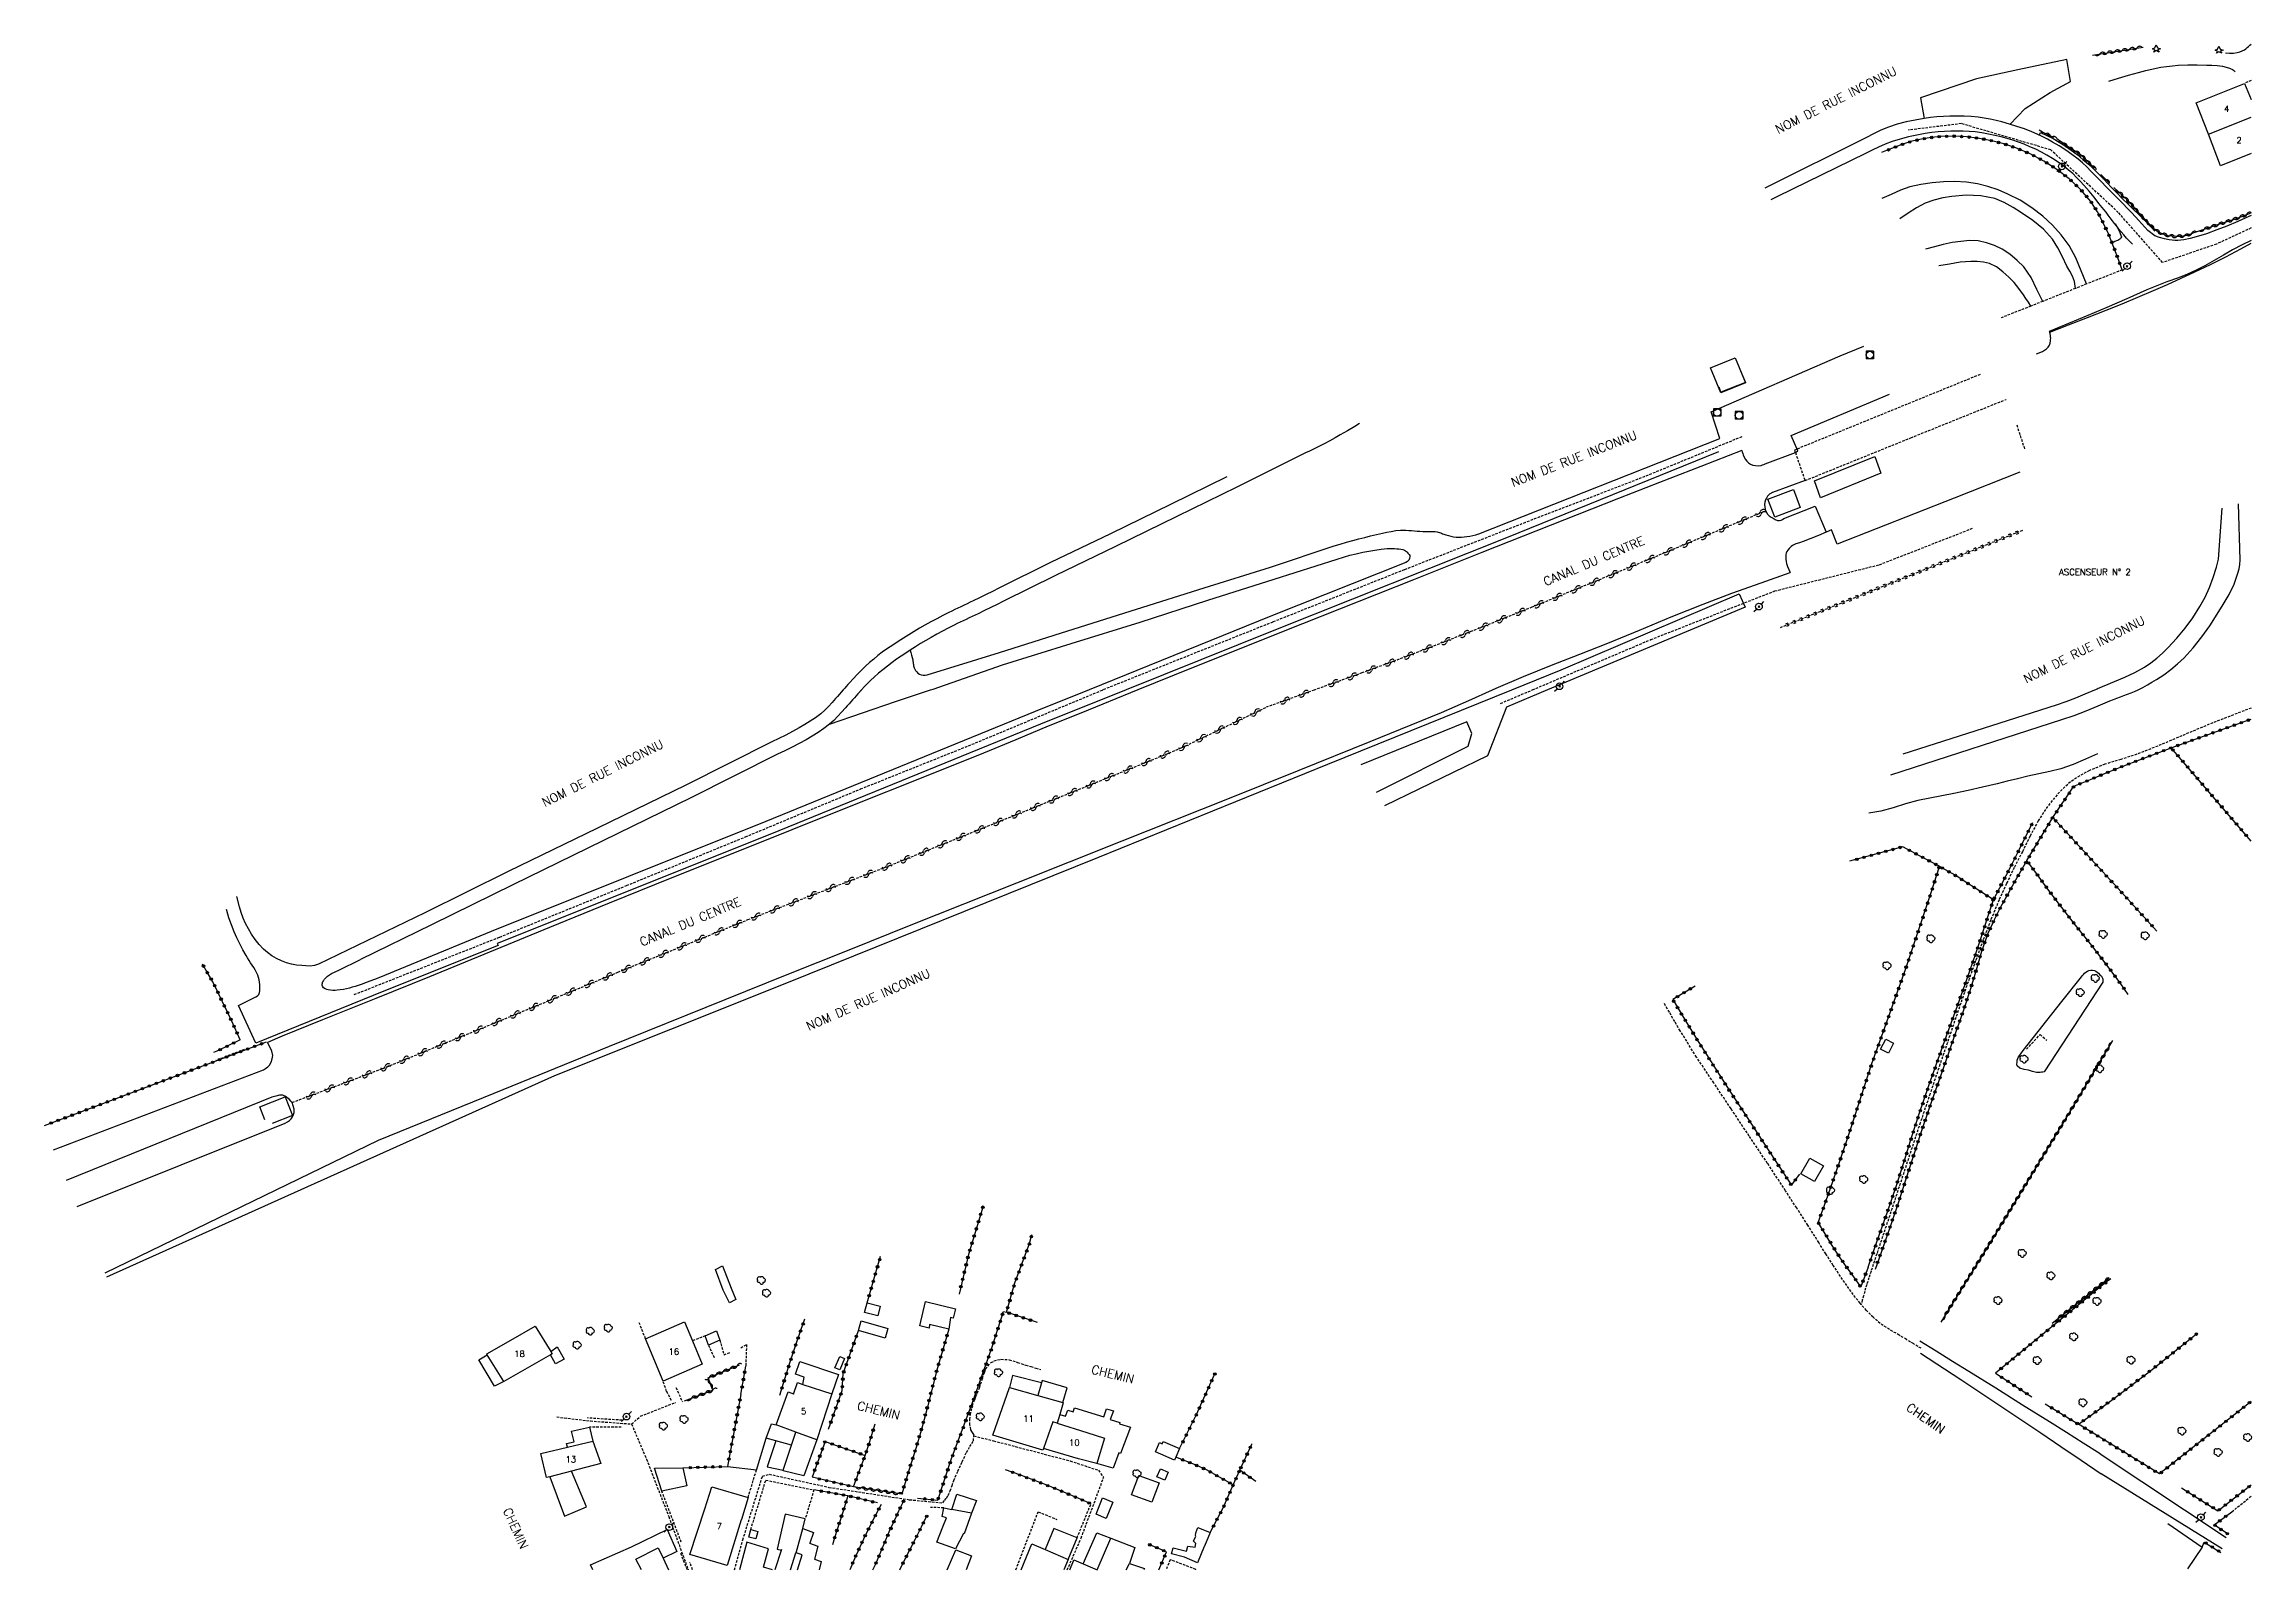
# Model space of a CAD drawing. Header units: millimetres. Extents: x 133168 to 134000, y 130000 to 131000.
# Drawn here: x 133558.4 to 134000.1, y 130000 to 130305.1 of the extents above; entities that cross this region are included whole.
import ezdxf
from ezdxf.enums import TextEntityAlignment as Align

# ---------------------------------------------------------------- set-up
doc = ezdxf.new("R2010")
doc.units = ezdxf.units.MM
doc.linetypes.add('DASHED', pattern=[0.75, 0.5, -0.25])
doc.layers.get('0').update_dxf_attribs({"linetype": 'CONTINUOUS'})
for name, color, linetype in [('W0001', 6, 'DASHED'), ('W0004', 5, 'CONTINUOUS'), ('W0006', 2, 'CONTINUOUS'), ('W0008', 7, 'CONTINUOUS'), ('W0017', 7, 'CONTINUOUS'), ('W0070', 7, 'DASHED'), ('W0071', 7, 'CONTINUOUS'), ('W0101', 7, 'CONTINUOUS'), ('W0104', 1, 'CONTINUOUS'), ('W0105', 7, 'CONTINUOUS'), ('W0112', 1, 'DASHED'), ('W0211', 2, 'CONTINUOUS'), ('W0214', 2, 'CONTINUOUS'), ('W0220', 5, 'DASHED'), ('W0300', 7, 'CONTINUOUS'), ('W0303', 7, 'CONTINUOUS'), ('W0310', 3, 'CONTINUOUS'), ('W0322', 7, 'CONTINUOUS'), ('W0323', 7, 'CONTINUOUS'), ('W0330', 7, 'CONTINUOUS'), ('W0420', 7, 'CONTINUOUS'), ('W0473', 7, 'CONTINUOUS'), ('W0500', 5, 'DASHED'), ('W0510', 5, 'CONTINUOUS'), ('W0511', 5, 'CONTINUOUS'), ('W0984', 7, 'CONTINUOUS'), ('W0985', 4, 'CONTINUOUS'), ('W0990', 7, 'CONTINUOUS'), ('W0991', 7, 'CONTINUOUS'), ('W1102', 7, 'CONTINUOUS')]:
    doc.layers.add(name, color=color, linetype=linetype)
doc.styles.get("Standard").update_dxf_attribs({"font": 'romans.shx', "width": 0.85})

msp = doc.modelspace()

# ---------------------------------------------------------------- texts
at = {"layer": 'W0984'}
msp.add_text('ASCENSEUR N° 2', height=1.25, dxfattribs=at).set_placement((133968.75, 130199.57), align=Align.MIDDLE_CENTER)
at = {"layer": 'W0985'}
for rotation, p in [(22.9455, (133868.5, 130201.77)), (22.5495, (133687.72, 130129.63))]:
    msp.add_text('CANAL DU CENTRE', height=1.75, rotation=rotation, dxfattribs=at).set_placement(p, align=Align.MIDDLE_CENTER)
at = {"layer": 'W0990'}
for s, rotation, p in [('NOM DE RUE INCONNU', 26.6757, (133916.95, 130293.96)), ('NOM DE RUE INCONNU', 21.2414, (133864.51, 130222.24)), ('NOM DE RUE INCONNU', 26.6757, (133966.59, 130184.06)), ('NOM DE RUE INCONNU', 26.6757, (133670.19, 130159.34)), ('NOM DE RUE INCONNU', 23.958, (133723.31, 130114.03)), ('CHEMIN', 346.2652, (133772.25, 130039.13)), ('CHEMIN', 346.2652, (133725.41, 130031.89)), ('CHEMIN', 325.238, (133934.9, 130030.31)), ('CHEMIN', 294.1342, (133652.79, 130008.29))]:
    msp.add_text(s, height=1.75, rotation=rotation, dxfattribs=at).set_placement(p, align=Align.MIDDLE_CENTER)
at = {"layer": 'W0991'}
for s, p in [('4', (133995.12, 130292.22)), ('2', (133997.58, 130285.94)), ('16', (133684.43, 130043.65)), ('18', (133653.55, 130043.21)), ('5', (133710.39, 130031.73)), ('11', (133755.38, 130030.21)), ('13', (133663.8, 130022.1)), ('10', (133764.56, 130025.43)), ('7', (133693.51, 130008.74))]:
    msp.add_text(s, height=1.25, dxfattribs=at).set_placement(p, align=Align.MIDDLE_CENTER)

# ---------------------------------------------------------------- blocks, each defined once
blk = doc.blocks.new('T303')
for p, q in [((-0.77, 0), (-0.28, 0.21)), ((-0.28, -0.21), (-0.77, 0)), ((-0.28, 0.21), (0, 0.83)), ((0, 0.83), (0.28, 0.21)), ((0.28, 0.21), (0.83, 0)), ((0.83, 0), (0.28, -0.21)), ((-0.49, -0.63), (-0.28, -0.21)), ((0, -0.35), (-0.49, -0.63)), ((0.56, -0.63), (0, -0.35)), ((0.28, -0.21), (0.56, -0.63))]:
    blk.add_line(p, q)
blk = doc.blocks.new('T473')
for p, q in [((-0.166667, 0.166667), (0.166667, -0.166667)), ((-0.166667, -0.166667), (0.166667, 0.166667)), ((0.500001, 0.500001), (1.000002, 1.000002)), ((-1.000002, -1.000002), (-0.500001, -0.500001))]:
    blk.add_line(p, q)
blk.add_ellipse((0, 0), major_axis=(0.471405, 0.471405), ratio=1, start_param=5.4977871438, end_param=11.780972451)
blk = doc.blocks.new('T300')
for p, q in [((-0.8, 0.51), (-0.86, 0.34)), ((-0.86, 0.34), (-0.86, 0.17)), ((-0.86, 0.17), (-0.74, 0.06)), ((-0.69, 0.63), (-0.8, 0.51)), ((-0.8, -0.06), (-0.74, 0.06)), ((-0.74, 0.06), (-0.69, 0.11)), ((-0.57, 0.69), (-0.69, 0.63)), ((-0.46, 0.69), (-0.57, 0.69)), ((-0.29, 0.63), (-0.46, 0.69)), ((-0.29, 0.63), (-0.17, 0.74)), ((-0.23, 0.57), (-0.29, 0.63)), ((-0.17, 0.74), (-0.06, 0.8)), ((-0.06, 0.8), (0.06, 0.8)), ((0.06, 0.8), (0.23, 0.74)), ((0.23, 0.74), (0.34, 0.63)), ((0.34, 0.63), (0.4, 0.51)), ((0.46, 0.46), (0.34, 0.46)), ((0.4, 0.51), (0.4, 0.46)), ((0.57, 0.4), (0.46, 0.46)), ((0.57, 0.4), (0.69, 0.29)), ((0.69, 0.29), (0.74, 0.17)), ((0.74, 0.06), (0.69, -0.17)), ((0.74, 0.17), (0.74, 0.06)), ((-0.8, -0.17), (-0.8, -0.06)), ((-0.8, -0.23), (-0.8, -0.17)), ((-0.74, -0.34), (-0.8, -0.23)), ((-0.69, -0.4), (-0.74, -0.34)), ((-0.51, -0.46), (-0.69, -0.4)), ((-0.4, -0.46), (-0.51, -0.46)), ((-0.4, -0.46), (-0.34, -0.46)), ((-0.34, -0.46), (-0.34, -0.4)), ((-0.34, -0.51), (-0.34, -0.46)), ((-0.29, -0.63), (-0.34, -0.51)), ((-0.17, -0.74), (-0.29, -0.63)), ((-0.06, -0.8), (-0.17, -0.74)), ((0.06, -0.8), (-0.06, -0.8)), ((0.17, -0.74), (0.06, -0.8)), ((0.23, -0.69), (0.17, -0.74)), ((0.29, -0.46), (0.23, -0.46)), ((0.29, -0.63), (0.23, -0.69)), ((0.46, -0.4), (0.29, -0.46)), ((0.34, -0.51), (0.29, -0.63)), ((0.34, -0.51), (0.34, -0.46)), ((0.57, -0.34), (0.46, -0.4)), ((0.63, -0.29), (0.57, -0.34)), ((0.69, -0.17), (0.63, -0.29))]:
    blk.add_line(p, q)
blk = doc.blocks.new('T420')
for p, q in [((0.75, 0.75), (-0.75, 0.75)), ((-0.75, 0.75), (-0.75, -0.75)), ((0.75, 0.75), (0.75, -0.75)), ((0.75, -0.75), (-0.75, -0.75))]:
    blk.add_line(p, q)
blk.add_ellipse((0, 0), major_axis=(-0.53, 0.53), ratio=1, start_param=3.926991, end_param=10.210176)
blk = doc.blocks.new('t323o')
at = {"color": 0, "linetype": 'Continuous'}
for radius in [0.25, 0.15]:
    blk.add_circle((0, 0), radius, dxfattribs=at)
blk = doc.blocks.new('t310o')
at = {"color": 0, "linetype": 'Continuous'}
for centre, start, end in [((-0.5, 0.38), 216.8699, 323.1304), ((0.5, -0.37), 36.8699, 143.1303)]:
    blk.add_arc(centre, 0.625, start, end, dxfattribs=at)
blk = doc.blocks.new('t322o')
at = {"color": 0, "linetype": 'Continuous'}
for radius in [0.25, 0.15]:
    blk.add_circle((0, 0), radius, dxfattribs=at)
blk = doc.blocks.new('t500o')
at = {"color": 0, "linetype": 'Continuous'}
for centre, start, end in [((-0.5, 0.625), 216.8699, 323.1301), ((0.5, -0.125), 36.8699, 143.1301), ((0.5, -0.625), 36.8699, 143.1301), ((-0.5, 0.125), 216.8699, 323.1301)]:
    blk.add_arc(centre, 0.625, start, end, dxfattribs=at)
blk = doc.blocks.new('t220o')
at = {"color": 0, "linetype": 'Continuous'}
for p, q in [((-0.25, 0.25), (0.25, 0.25)), ((-0.25, -0.25), (0.25, -0.25))]:
    blk.add_line(p, q, dxfattribs=at)

# ---------------------------------------------------------------- linework, layer by layer
at = {"layer": 'W0001'}
for points in [[(134000, 130268.38), (133993.06, 130265.15), (133982.28, 130261.48), (133973.43, 130271.5), (133959.92, 130284.01), (133942.03, 130289.25), (133931.39, 130287.96)], [(133898.09, 130226.62), (133878.67, 130218.65), (133854.82, 130209.49), (133830.55, 130200.01), (133804.25, 130189.56), (133770.27, 130176)], [(133856.21, 130176), (133879.87, 130186.05), (133904.68, 130195.78), (133925.64, 130201.04), (133944.38, 130208.36)], [(133620.49, 130115.07), (133649.59, 130126.56), (133674.98, 130136.87), (133698.74, 130146.6), (133721.8, 130156.18), (133744.11, 130165.11), (133770.21, 130175.98), (133770.27, 130176)], [(133849.83, 130173.29), (133856.21, 130176)]]:
    msp.add_lwpolyline(points, dxfattribs=at)
at = {"layer": 'W0004'}
for points in [[(133957.66, 130287.01), (133957.89, 130287.51)], [(133957.89, 130287.51), (133959.15, 130286.91), (133960.38, 130286.26), (133961.59, 130285.56), (133962.77, 130284.82), (133964, 130283.96), (133965.2, 130283.05), (133966.36, 130282.1), (133967.49, 130281.12), (133968.27, 130280.39), (133969.03, 130279.65), (133969.78, 130278.89), (133970.51, 130278.12), (133971.24, 130277.35), (133971.97, 130276.58), (133972.71, 130275.81), (133973.46, 130275.05), (133974, 130274.51), (133974.55, 130273.97), (133975.11, 130273.44), (133975.66, 130272.9), (133976.21, 130272.37), (133976.76, 130271.83), (133977.31, 130271.29), (133977.86, 130270.75), (133978.59, 130270.01), (133979.31, 130269.27), (133980.03, 130268.52), (133980.74, 130267.76)]]:
    msp.add_lwpolyline(points, dxfattribs=at)
at = {"layer": 'W0006'}
msp.add_lwpolyline([(133951.71, 130289.11), (133954.82, 130292.28), (133959.8, 130295.45), (133963.89, 130297.71), (133963.14, 130302.06), (133953.35, 130299.99), (133945.05, 130298.2), (133933.83, 130294.42), (133934.6, 130290.3)], dxfattribs=at)
at = {"layer": 'W0008'}
for points in [[(133979.34, 130267.88), (133978.74, 130268.56), (133978.13, 130269.24), (133977.52, 130269.91), (133976.9, 130270.58), (133976.06, 130271.46), (133975.22, 130272.34), (133974.38, 130273.21), (133973.53, 130274.08), (133972.33, 130275.3), (133971.13, 130276.51), (133969.93, 130277.72), (133968.72, 130278.93), (133967.91, 130279.76), (133967.1, 130280.6), (133966.27, 130281.42), (133965.39, 130282.18), (133964.16, 130283.11), (133962.9, 130283.97), (133961.6, 130284.79), (133960.28, 130285.56), (133959.26, 130286.13), (133958.22, 130286.66), (133957.17, 130287.16), (133956.1, 130287.62), (133954.64, 130288.19), (133953.16, 130288.71), (133951.66, 130289.18), (133950.14, 130289.6), (133948.97, 130289.89), (133947.79, 130290.15), (133946.6, 130290.36), (133945.4, 130290.52), (133943.99, 130290.66), (133942.58, 130290.74), (133941.16, 130290.77), (133939.75, 130290.76), (133938.45, 130290.71), (133937.15, 130290.62), (133935.85, 130290.49), (133934.56, 130290.3), (133932.76, 130289.98), (133930.97, 130289.6), (133929.19, 130289.13), (133927.44, 130288.57), (133925.94, 130287.96), (133924.48, 130287.24), (133923.05, 130286.49), (133921.61, 130285.75), (133904.19, 130277.1), (133902.73, 130276.38)], [(133976.24, 130265.17), (133975.66, 130265.76), (133975.1, 130266.37), (133974.54, 130266.99), (133974, 130267.62), (133973.55, 130268.17), (133973.11, 130268.72), (133972.68, 130269.27), (133972.26, 130269.83), (133971.83, 130270.4), (133971.41, 130270.96), (133970.98, 130271.52), (133970.54, 130272.07), (133969.56, 130273.3), (133968.58, 130274.53), (133967.58, 130275.75), (133966.54, 130276.93), (133965.81, 130277.73), (133965.07, 130278.51), (133964.3, 130279.27), (133963.48, 130279.98), (133962.45, 130280.79), (133961.37, 130281.55), (133960.27, 130282.26), (133959.14, 130282.94), (133958.03, 130283.55), (133956.9, 130284.12), (133955.75, 130284.64), (133954.58, 130285.13), (133953.46, 130285.56), (133952.31, 130285.94), (133951.16, 130286.29), (133950, 130286.6), (133948.72, 130286.91), (133947.43, 130287.18), (133946.13, 130287.41), (133944.82, 130287.59), (133943.61, 130287.7), (133942.39, 130287.76), (133941.17, 130287.78), (133939.95, 130287.76), (133938.66, 130287.7), (133937.37, 130287.6), (133936.09, 130287.45), (133934.81, 130287.26), (133933.13, 130286.95), (133931.46, 130286.59), (133929.81, 130286.16), (133928.17, 130285.65), (133926.81, 130285.14), (133925.47, 130284.56), (133924.16, 130283.94), (133922.85, 130283.3), (133905.22, 130274.66), (133903.91, 130274.02)], [(133972.81, 130269.25), (133973.69, 130267.66), (133973.82, 130267.31), (133973.93, 130266.95), (133974.05, 130266.59)], [(134000, 130270.91), (133999.55, 130270.7), (133997.37, 130269.71), (133995.15, 130268.77), (133993.13, 130267.98), (133991.09, 130267.24), (133989.01, 130266.62), (133987.79, 130266.31), (133986.55, 130266.03), (133985.31, 130265.9), (133984.75, 130265.91), (133984.18, 130265.95), (133983.61, 130266.01), (133982.65, 130266.22), (133981.7, 130266.51), (133980.75, 130266.8)], [(134000, 130265.91), (133998.22, 130264.99), (133996.3, 130263.99), (133994.45, 130262.93), (133992.6, 130261.86), (133990.73, 130260.84), (133989, 130259.97), (133987.25, 130259.14), (133985.47, 130258.4), (133984.7, 130258.13), (133983.93, 130257.88), (133983.16, 130257.62), (133979.12, 130256.01), (133975.14, 130254.22), (133971.16, 130252.45), (133967.31, 130250.86), (133963.45, 130249.29), (133959.58, 130247.71), (133959.72, 130247.54)], [(133974.05, 130266.6), (133973.96, 130266.44), (133973.87, 130266.29), (133973.76, 130266.15), (133973.55, 130266.01), (133973.31, 130265.91), (133973.07, 130265.82), (133972.74, 130265.66), (133972.41, 130265.51), (133972.09, 130265.37)], [(133980.75, 130266.8), (133979.34, 130267.88)], [(133731.73, 130183.95), (133731.85, 130183.46), (133731.97, 130182.97), (133732.09, 130182.48), (133732.21, 130181.99), (133732.25, 130181.76), (133732.29, 130181.53), (133732.32, 130181.3), (133732.35, 130181.07), (133732.39, 130180.84), (133732.44, 130180.61), (133732.51, 130180.38), (133732.61, 130180.16), (133732.79, 130179.87), (133733.01, 130179.59), (133733.27, 130179.35), (133733.58, 130179.17), (133733.94, 130179.03), (133734.32, 130178.96), (133734.71, 130178.96), (133735.09, 130179.04), (133749.55, 130183.46), (133763.27, 130187.78), (133776.96, 130192.15), (133790.53, 130196.4), (133803.81, 130200.53), (133816.51, 130204.78), (133817.75, 130205.17), (133819, 130205.52), (133820.25, 130205.86), (133821.5, 130206.19), (133822.67, 130206.51), (133823.83, 130206.81), (133825, 130207.11), (133826.18, 130207.37), (133827.08, 130207.55), (133827.97, 130207.71), (133828.88, 130207.85), (133829.79, 130207.93), (133830.35, 130207.95), (133830.91, 130207.94), (133831.47, 130207.91), (133832.03, 130207.87), (133832.59, 130207.82), (133833.15, 130207.77), (133833.7, 130207.73), (133834.26, 130207.7), (133834.62, 130207.69), (133834.98, 130207.69), (133835.34, 130207.7), (133835.69, 130207.71), (133836.05, 130207.71), (133836.41, 130207.69), (133836.77, 130207.66), (133837.13, 130207.61), (133837.36, 130207.56), (133837.59, 130207.49), (133837.81, 130207.41), (133838.02, 130207.32), (133838.24, 130207.23), (133838.46, 130207.14), (133838.68, 130207.06), (133838.9, 130206.99), (133839.4, 130206.85), (133839.91, 130206.72), (133840.43, 130206.61), (133840.95, 130206.55), (133841.49, 130206.53), (133842.03, 130206.55), (133842.57, 130206.6), (133843.1, 130206.66), (133843.71, 130206.75), (133844.31, 130206.85), (133844.91, 130206.98), (133845.5, 130207.18), (133893.7, 130226.3), (133892, 130231.63), (133917.75, 130242.84), (133922.49, 130244.73)], [(133821.63, 130229.29), (133820.65, 130228.68), (133819.21, 130227.82), (133817.77, 130226.98), (133816.74, 130226.39), (133815.7, 130225.82), (133814.66, 130225.26), (133813.61, 130224.72), (133813.08, 130224.46), (133812.55, 130224.2), (133812.01, 130223.95), (133811.48, 130223.7), (133810.94, 130223.45), (133810.4, 130223.2), (133809.87, 130222.94), (133809.34, 130222.68), (133797.06, 130216.57), (133785.03, 130210.67), (133772.79, 130204.69), (133760.8, 130198.88), (133750.38, 130193.72), (133749.11, 130193.09), (133747.85, 130192.47), (133746.58, 130191.85), (133745.31, 130191.23), (133744.71, 130190.94), (133744.1, 130190.66), (133743.5, 130190.38), (133742.89, 130190.1), (133742.29, 130189.82), (133741.69, 130189.54), (133741.08, 130189.25), (133740.49, 130188.95), (133739.32, 130188.36), (133738.16, 130187.76), (133737.01, 130187.14), (133735.88, 130186.5), (133734.82, 130185.89), (133733.78, 130185.26), (133732.75, 130184.61), (133731.73, 130183.95), (133730.81, 130183.35), (133729.89, 130182.73), (133728.98, 130182.11), (133728.09, 130181.46), (133727.17, 130180.76), (133726.26, 130180.04), (133725.36, 130179.31), (133724.49, 130178.54), (133723.84, 130177.93), (133723.2, 130177.3), (133722.58, 130176.65), (133721.97, 130176)], [(133893.43, 130223.61), (133851, 130206.41), (133804.8, 130187.98), (133774.92, 130176)], [(133795.06, 130218.61), (133783.92, 130213.15), (133771.81, 130207.22), (133759.78, 130201.45), (133749.47, 130196.32), (133748.19, 130195.68), (133746.9, 130195.06), (133745.61, 130194.43), (133744.32, 130193.81), (133743.71, 130193.52), (133743.1, 130193.22), (133742.49, 130192.93), (133741.87, 130192.64), (133741.26, 130192.35), (133740.65, 130192.06), (133740.04, 130191.76), (133739.43, 130191.46), (133738.23, 130190.85), (133737.03, 130190.23), (133735.84, 130189.6), (133734.66, 130188.94), (133733.58, 130188.31), (133732.52, 130187.66), (133731.46, 130186.99), (133730.4, 130186.32), (133729.32, 130185.65), (133728.24, 130184.97), (133727.17, 130184.27), (133726.13, 130183.53), (133725.26, 130182.86), (133724.42, 130182.16), (133723.59, 130181.45), (133722.78, 130180.71), (133721.95, 130179.91), (133721.13, 130179.08), (133720.33, 130178.24), (133719.54, 130177.39), (133719.23, 130177.05), (133718.91, 130176.7), (133718.61, 130176.35), (133718.3, 130176)], [(133968.71, 130176), (133968.95, 130176.1), (133969.19, 130176.21), (133969.43, 130176.31), (133969.67, 130176.42), (133969.91, 130176.52), (133970.14, 130176.62), (133970.38, 130176.73), (133970.62, 130176.83), (133972.66, 130177.68), (133974.71, 130178.54), (133976.73, 130179.47), (133978.67, 130180.56), (133979.93, 130181.4), (133981.13, 130182.33), (133982.27, 130183.33), (133983.36, 130184.38), (133985.14, 130186.31), (133986.82, 130188.32), (133988.37, 130190.44), (133989.77, 130192.66), (133990.79, 130194.54), (133991.68, 130196.49), (133992.44, 130198.48), (133993.08, 130200.52), (133993.29, 130201.32), (133993.47, 130202.12), (133994.22, 130212.37)], [(133977.37, 130176), (133978.33, 130176.47), (133979.25, 130176.99), (133980.16, 130177.54), (133981.07, 130178.09), (133982.54, 130179.04), (133983.95, 130180.08), (133985.3, 130181.2), (133986.58, 130182.4), (133988.43, 130184.43), (133990.15, 130186.58), (133991.73, 130188.82), (133993.23, 130191.12), (133994.43, 130193.06), (133995.59, 130195.05), (133996.6, 130197.12), (133997.37, 130199.31), (133997.58, 130200.19), (133997.73, 130201.09), (133997.83, 130201.99), (133997.47, 130213.19)], [(133735.79, 130176), (133736.31, 130176.17), (133750.21, 130181.01), (133763.91, 130185.3), (133777.71, 130189.57), (133791.24, 130193.94), (133804.53, 130198.16), (133817.16, 130202.17), (133818.42, 130202.56), (133819.69, 130202.91), (133820.97, 130203.24), (133822.26, 130203.53), (133823.47, 130203.76), (133824.7, 130203.97), (133825.93, 130204.13), (133827.16, 130204.25), (133827.64, 130204.27), (133828.11, 130204.29), (133828.59, 130204.28), (133829.06, 130204.24), (133829.46, 130204.21), (133829.86, 130204.16), (133830.25, 130204.07), (133830.63, 130203.93), (133830.83, 130203.82), (133831.01, 130203.68), (133831.17, 130203.52), (133831.31, 130203.35), (133831.43, 130203.21), (133831.55, 130203.06), (133831.65, 130202.88), (133831.68, 130202.67), (133831.61, 130202.3), (133831.45, 130201.95), (133831.19, 130201.67), (133830.86, 130201.47), (133803.89, 130190.72), (133767.49, 130176)], [(133852.08, 130176), (133861.97, 130179.99), (133897.6, 130195.21), (133898.79, 130192.56), (133859.23, 130176)], [(133570.97, 130058.58), (133660.58, 130098.88), (133707.04, 130117.4), (133769.28, 130142.48), (133815.26, 130161.13), (133852.08, 130176)], [(133774.92, 130176), (133757.8, 130169.13), (133703.6, 130147.08), (133649.09, 130125.25), (133649.26, 130124.87), (133626.37, 130115.71), (133600.8, 130105.34), (133597.35, 130112.84), (133600.82, 130114.58), (133601.14, 130114.8), (133601.37, 130115.1), (133601.52, 130115.44), (133601.59, 130115.8), (133601.61, 130116.11), (133601.59, 130116.42), (133601.57, 130116.73), (133601.57, 130117.04), (133601.55, 130117.54), (133601.47, 130118.03), (133601.33, 130118.5), (133601.17, 130118.96), (133600.94, 130119.48), (133600.67, 130119.99), (133600.38, 130120.48), (133600.07, 130120.96), (133599.75, 130121.43), (133599.43, 130121.9), (133599.13, 130122.38), (133598.84, 130122.87), (133598.2, 130124.03), (133597.58, 130125.21), (133596.98, 130126.4), (133596.44, 130127.62), (133595.9, 130129.01), (133595.41, 130130.42), (133594.97, 130131.85), (133594.9, 130132.08)], [(133718.3, 130176), (133717.93, 130175.57), (133717.56, 130175.13), (133717.18, 130174.7), (133716.8, 130174.28), (133716.08, 130173.49), (133715.36, 130172.7), (133714.61, 130171.93), (133713.81, 130171.21), (133712.79, 130170.43), (133711.73, 130169.72), (133710.63, 130169.05), (133709.53, 130168.41), (133708.18, 130167.66), (133706.81, 130166.97), (133705.42, 130166.29), (133704.04, 130165.61), (133686.8, 130156.95), (133669.13, 130148.36), (133651.26, 130139.66), (133634.61, 130131.43), (133613.36, 130121.14), (133612.53, 130120.86), (133611.67, 130120.77), (133610.82, 130120.8), (133609.99, 130120.85), (133608.95, 130120.96), (133607.91, 130121.15), (133606.9, 130121.42), (133605.91, 130121.78), (133604.93, 130122.25), (133604, 130122.8), (133603.13, 130123.44), (133602.31, 130124.15), (133601.43, 130125.07), (133600.65, 130126.07), (133599.94, 130127.13), (133599.3, 130128.22), (133598.74, 130129.28), (133598.26, 130130.36), (133597.84, 130131.48), (133597.5, 130132.62), (133596.97, 130134.68)], [(133767.49, 130176), (133756.75, 130171.65), (133702.84, 130149.65), (133647.89, 130127.68), (133625.37, 130118.39), (133624.5, 130118.05), (133623.62, 130117.72), (133622.73, 130117.41), (133621.84, 130117.1), (133621.26, 130116.9), (133620.68, 130116.7), (133620.09, 130116.52), (133619.5, 130116.35), (133618.9, 130116.21), (133618.3, 130116.09), (133617.69, 130115.99), (133617.08, 130115.93), (133616.63, 130115.9), (133616.18, 130115.89), (133615.72, 130115.91), (133615.28, 130116.01), (133614.98, 130116.09), (133614.65, 130116.21), (133614.35, 130116.41), (133614.14, 130116.72), (133614.09, 130116.92), (133614.08, 130117.12), (133614.1, 130117.32), (133614.16, 130117.51), (133614.24, 130117.68), (133614.33, 130117.84), (133614.44, 130118), (133614.55, 130118.15), (133615.16, 130118.77), (133615.9, 130119.24), (133616.67, 130119.61), (133617.42, 130119.96), (133621.7, 130122.05)], [(133721.97, 130176), (133721.92, 130175.95), (133721.88, 130175.9), (133721.83, 130175.86), (133721.79, 130175.81), (133721.74, 130175.76), (133721.7, 130175.71), (133721.65, 130175.66), (133721.61, 130175.62), (133721.24, 130175.22), (133720.89, 130174.82), (133720.54, 130174.42), (133720.19, 130174.01), (133719.84, 130173.61), (133719.49, 130173.21), (133719.13, 130172.81), (133718.77, 130172.41), (133718, 130171.57), (133717.22, 130170.72), (133716.41, 130169.9), (133715.56, 130169.13), (133714.45, 130168.28), (133713.3, 130167.49), (133712.11, 130166.75), (133710.92, 130166.03), (133709.51, 130165.25), (133708.07, 130164.53), (133706.63, 130163.83), (133705.19, 130163.13), (133687.83, 130154.44), (133670.19, 130145.83), (133652.34, 130137.1), (133635.91, 130129.01), (133621.7, 130122.05)], [(133715.56, 130169.14), (133728.74, 130173.66), (133735.79, 130176)], [(133851.02, 130172.57), (133847.25, 130162.81), (133826.58, 130152.81)], [(133859.23, 130176), (133851.02, 130172.57)], [(133927.95, 130158.99), (133962.15, 130170.05), (133964.59, 130170.89), (133966.99, 130171.82), (133969.37, 130172.81), (133971.74, 130173.81), (133972.44, 130174.1), (133973.14, 130174.37), (133973.85, 130174.63), (133974.56, 130174.89), (133975.27, 130175.15), (133975.97, 130175.42), (133976.68, 130175.7), (133977.37, 130176)], [(133930.38, 130163.19), (133961.04, 130172.99), (133962.99, 130173.66), (133964.91, 130174.4), (133966.82, 130175.19), (133968.71, 130176)], [(133843.07, 130169.6), (133821.87, 130161.02)], [(133824.99, 130155.57), (133843.36, 130164.73), (133844.06, 130167.25), (133843.07, 130169.6)]]:
    msp.add_lwpolyline(points, dxfattribs=at)
at = {"layer": 'W0017'}
for points in [[(133994.88, 130303.39), (133995.67, 130303.37), (133996.46, 130303.35), (133997.23, 130303.45), (133997.73, 130303.59), (133998.22, 130303.79), (133998.68, 130304.04), (133998.95, 130304.24), (133999.2, 130304.46), (133999.45, 130304.68), (133999.77, 130304.95), (134000, 130305.15)], [(133971.51, 130297.74), (133973.5, 130298.33), (133975.49, 130298.93), (133977.49, 130299.49), (133978.96, 130299.87), (133980.43, 130300.24), (133981.91, 130300.53), (133983.07, 130300.7), (133984.25, 130300.83), (133985.42, 130300.93), (133987.31, 130301.01), (133989.21, 130301.01), (133991.11, 130300.95), (133992.17, 130300.93), (133993.24, 130300.88), (133994.29, 130300.73), (133994.98, 130300.57), (133995.66, 130300.37), (133996.28, 130300.06), (133996.46, 130299.93), (133996.64, 130299.79), (133996.82, 130299.64)]]:
    msp.add_lwpolyline(points, dxfattribs=at)
at = {"layer": 'W0070'}
for points in [[(134000, 130172.36), (133996.5, 130171.02), (133991.64, 130169.12), (133986.82, 130167.1), (133982.01, 130165.05), (133977.15, 130163.12), (133973.95, 130162.1), (133970.73, 130161.13), (133967.66, 130159.87), (133966.35, 130159.17), (133965.08, 130158.41), (133963.87, 130157.58), (133962.2, 130156.1), (133960.69, 130154.44), (133959.29, 130152.7), (133957.4, 130149.83), (133955.78, 130146.75), (133954.23, 130143.64), (133952.61, 130140.46), (133951.05, 130137.24), (133949.57, 130133.99), (133947.92, 130129.98), (133946.38, 130125.92), (133944.89, 130121.84), (133943.11, 130116.87), (133941.41, 130111.87), (133939.71, 130106.86), (133937.73, 130101.05), (133935.77, 130095.24), (133933.81, 130089.43), (133931.68, 130083.01), (133929.57, 130076.58), (133927.45, 130070.16), (133926.27, 130066.68), (133925.1, 130063.2), (133923.95, 130059.71), (133923.52, 130058.38), (133923.09, 130057.04), (133922.69, 130055.69), (133922.45, 130054.83), (133922.21, 130053.96), (133921.98, 130053.09)], [(133933.96, 130044.31), (133932.5, 130045.18), (133931.05, 130046.05), (133929.6, 130046.93), (133928.31, 130047.68), (133927.02, 130048.44), (133925.79, 130049.28), (133924.36, 130050.52), (133923.03, 130051.89), (133921.98, 130053.09), (133921.77, 130053.32), (133920.4, 130055.04), (133919.11, 130056.84), (133917.86, 130058.66), (133916.38, 130060.9), (133914.94, 130063.17), (133913.51, 130065.45), (133911.3, 130068.91), (133909.08, 130072.37), (133906.86, 130075.82), (133903.24, 130081.3), (133899.58, 130086.76), (133895.94, 130092.23), (133892.49, 130097.38), (133889.06, 130102.54), (133885.77, 130107.79), (133884.68, 130109.64), (133883.61, 130111.51), (133882.54, 130113.37)], [(133738.23, 130013.39), (133738.6, 130013.87), (133738.96, 130014.35), (133739.29, 130014.85), (133739.74, 130015.82), (133740.08, 130016.84), (133740.43, 130017.86), (133741.24, 130019.74), (133742.11, 130021.61), (133742.96, 130023.48), (133743.66, 130024.64), (133744.35, 130025.8), (133744.46, 130026.78), (133744.48, 130026.94), (133744.3, 130027.3), (133744.06, 130027.66), (133743.86, 130028.03), (133743.64, 130029), (133743.65, 130030.04), (133743.75, 130031.06), (133744.15, 130032.88), (133744.84, 130034.66), (133745.59, 130036.42), (133746.16, 130038.3), (133746.79, 130040.16), (133747.9, 130041.48), (133748.52, 130041.77), (133749.2, 130041.98), (133749.88, 130042.12), (133751.52, 130042.03), (133753.18, 130041.5), (133754.83, 130040.94), (133755.84, 130040.65), (133756.84, 130040.34), (133757.84, 130040.04)], [(133661.01, 130030.57), (133667.72, 130029.78), (133675.96, 130029.17), (133677.78, 130030.74), (133684.81, 130033.5)], [(133675.96, 130029.17), (133678.95, 130022.14), (133683.4, 130010.67), (133687.3, 130000)], [(133744.46, 130026.78), (133748.39, 130025.81), (133763.72, 130021.78), (133769.37, 130019.91), (133770.41, 130018.46)], [(133696.55, 130000), (133698.23, 130006.02), (133702.15, 130018.74)], [(133702.15, 130018.74), (133703.5, 130019.13), (133715.46, 130016.5), (133731.59, 130014.02), (133738.23, 130013.39)], [(133763.13, 130000), (133765.91, 130006.33), (133770.41, 130018.46)]]:
    msp.add_lwpolyline(points, dxfattribs=at)
at = {"layer": 'W0071'}
for points in [[(133969.79, 130023.17), (133966.42, 130025.31), (133963.04, 130027.45), (133959.67, 130029.59), (133954.29, 130032.96), (133948.91, 130036.33), (133943.52, 130039.68), (133940.27, 130041.7), (133937.01, 130043.71), (133933.75, 130045.73)], [(133933.88, 130043.36), (133941.9, 130038.05), (133949.92, 130032.75), (133957.92, 130027.4), (133961.95, 130024.68), (133965.98, 130021.94), (133970, 130019.21)], [(133969.79, 130023.17), (133994.99, 130006.48)], [(133994.19, 130004.21), (133970, 130019.21)]]:
    msp.add_lwpolyline(points, dxfattribs=at)
at = {"layer": 'W0101'}
for points in [[(133991.45, 130287.13), (133989.04, 130293.43), (133998.7, 130297.31)], [(133998.7, 130297.31), (134000, 130294.07)], [(134000, 130283.3), (133993.85, 130280.83), (133991.45, 130287.13)], [(133758.28, 130023.95), (133748.25, 130026.96), (133751.55, 130036.48), (133757.26, 130034.86), (133762.24, 130033.44), (133762.35, 130033.41), (133761.64, 130031.07), (133761.11, 130029.31)], [(133761.11, 130029.31), (133767.03, 130027.48), (133770.61, 130026.36), (133769.04, 130021.3), (133765.37, 130022.2), (133758.4, 130024.3)], [(133758.4, 130024.3), (133758.28, 130023.95)], [(133695.12, 130000.89), (133687.64, 130003.05), (133690.61, 130012.19), (133690.62, 130012.21), (133692.04, 130016.59), (133699.29, 130014.49)], [(133699.29, 130014.49), (133697.93, 130010.06), (133697.92, 130010.05), (133697.9, 130009.98), (133695.12, 130000.89)], [(133677.94, 130000), (133676.84, 130002.16), (133681.32, 130004.43), (133682.3, 130002.33), (133683.38, 130000)], [(133753.91, 130000), (133756.07, 130005.21), (133758.69, 130004.07), (133763.3, 130002.05)], [(133763.3, 130002.05), (133762.45, 130000)], [(133763.64, 130000), (133764.39, 130001.78)], [(133764.41, 130001.82), (133764.48, 130001.98), (133766.31, 130001.2), (133769.11, 130000.02)], [(133769.11, 130000.02), (133769.14, 130000)]]:
    msp.add_lwpolyline(points, dxfattribs=at)
for points in [[(133893.88, 130235.44), (133891.82, 130240.43), (133896.79, 130242.42), (133898.81, 130237.42)], [(133650.38, 130037.65), (133647.1, 130043.03), (133647, 130043.18), (133651.8, 130045.94), (133656.71, 130048.76), (133659.81, 130043.68), (133660.09, 130043.23), (133659.72, 130043.02)], [(133678.78, 130046.2), (133686.57, 130049.6), (133688.15, 130045.77), (133690.07, 130041.11), (133682.28, 130037.71)], [(133704.88, 130028.99), (133707.3, 130035.58), (133708.38, 130035.18), (133708.38, 130035.16), (133709.19, 130037.45), (133710.24, 130037.1), (133716.04, 130035.2), (133713.02, 130026), (133708.8, 130027.55)], [(133668.24, 130025.73), (133669.81, 130021.25), (133663.95, 130019.75), (133659.58, 130018.62), (133658.94, 130018.46), (133657.81, 130023.29), (133663.14, 130024.53)]]:
    msp.add_lwpolyline(points, close=True, dxfattribs=at)
at = {"layer": 'W0104'}
for points in [[(133897.87, 130239.79), (133898.82, 130237.47), (133893.91, 130235.54), (133893.55, 130236.54)], [(133602.56, 130090.03), (133601.56, 130092.59), (133606.69, 130094.6), (133608.15, 130090.88), (133604.07, 130089.28)], [(133659.81, 130043.68), (133661.06, 130044.6), (133662.45, 130042.16), (133660.76, 130041.2), (133659.72, 130043.02)], [(133650.38, 130037.65), (133648.52, 130036.74), (133645.39, 130042.02), (133647.1, 130043.03)], [(133710.24, 130037.1), (133710.5, 130038.56), (133708.76, 130039.15), (133709.62, 130041.7), (133717.36, 130039.08), (133716.04, 130035.2)], [(133757.98, 130037.37), (133752.19, 130038.9), (133751.55, 130036.48)], [(133762.24, 130033.44), (133763.1, 130036.43), (133758.12, 130037.87), (133757.98, 130037.37), (133757.26, 130034.86)], [(133761.64, 130031.07), (133762.8, 130030.73), (133763.26, 130031.93), (133764.31, 130031.61), (133764.61, 130032.4), (133770.48, 130030.63), (133770.47, 130030.59), (133770.96, 130032.23), (133772.38, 130031.79), (133771.73, 130030.09), (133773.68, 130029.5), (133773.6, 130029.23), (133775.8, 130028.56), (133773.78, 130023.27), (133773.49, 130023.38), (133772.33, 130020.31), (133769.04, 130021.3)], [(133663.14, 130024.53), (133662.96, 130025.25), (133664.48, 130025.61), (133663.98, 130027.71), (133667.56, 130028.56), (133668.24, 130025.73)], [(133707.96, 130024.95), (133704.82, 130025.8), (133702.9, 130026.33), (133703.98, 130029.23), (133704.88, 130028.99)], [(133713.02, 130026), (133710.44, 130018.79), (133706.28, 130019.77), (133706.33, 130019.91), (133707.96, 130024.95), (133708.8, 130027.55)], [(133704.82, 130025.8), (133703.12, 130020.6), (133706.33, 130019.91)], [(133659.58, 130018.62), (133662.55, 130010.73), (133666.98, 130012.62), (133663.95, 130019.75)], [(133707.77, 130000), (133708.83, 130003.43), (133708.89, 130003.41), (133710.2, 130008.28), (133710.72, 130010.21), (133706.71, 130011.12), (133705.12, 130004.15), (133705.95, 130003.96), (133705.96, 130004.04), (133704.64, 130000)], [(133743.95, 130011.33), (133742.5, 130007.21), (133742.38, 130007.24), (133740.79, 130004.19), (133737.01, 130005.51), (133738.24, 130008.57), (133738.96, 130010.39), (133738.11, 130010.69), (133738.42, 130012.38), (133740.05, 130012.07)], [(133983.33, 130009.26), (133990.23, 130004.51), (133987.26, 130000.19)], [(133668.2, 130000), (133667.72, 130000.98), (133675.94, 130004.58), (133675.94, 130004.59), (133683.09, 130008.06), (133685.02, 130003.65), (133682.3, 130002.33)], [(133704.17, 130000), (133702.39, 130000.55), (133703.36, 130004.18), (133699.05, 130005.51), (133697.56, 130000)], [(133710.2, 130008.28), (133712.38, 130007.48), (133711.6, 130005.34), (133711.59, 130005.32), (133713.25, 130004.71), (133712.58, 130002.13), (133713.91, 130001.64), (133713.48, 130000)], [(133763.3, 130002.05), (133765.09, 130006.38), (133760.44, 130008.3), (133758.69, 130004.07)], [(133766.31, 130001.2), (133769.05, 130007.38), (133771.83, 130006.31), (133776.67, 130004.45), (133775.56, 130001.28), (133778.59, 130000.24), (133778.49, 130000)], [(133769.11, 130000.02), (133771.83, 130006.31)], [(133709.14, 130000), (133710.11, 130003.02), (133708.89, 130003.41)], [(133739.14, 130000), (133740.87, 130003.98)], [(133740.87, 130003.98), (133743.96, 130002.81), (133742.9, 130000)], [(133774.91, 130000), (133775.56, 130001.28)]]:
    msp.add_lwpolyline(points, dxfattribs=at)
for points in [[(133924.73, 130222.7), (133925.93, 130219.33), (133913.86, 130214.42), (133912.66, 130217.79)], [(133904.7, 130210.56), (133903.33, 130214.14), (133908.42, 130216.1), (133909.79, 130212.51)], [(133927.46, 130103.35), (133925.88, 130104.14), (133926.89, 130106.16), (133928.48, 130105.37)], [(133909.93, 130079.21), (133911.72, 130082.34), (133914.44, 130080.79), (133912.65, 130077.65)], [(133722.6, 130051.46), (133723.08, 130053.4), (133725.72, 130052.74), (133725.23, 130050.8)], [(133740.79, 130052.21), (133740.34, 130050.34), (133739.76, 130050.48), (133739.46, 130048.15), (133735.59, 130049.08), (133735.5, 130048.33), (133733.61, 130048.78), (133734.79, 130053.66)], [(133721.38, 130047.87), (133721.92, 130049.77), (133727.27, 130048.25), (133726.73, 130046.35)], [(133692.99, 130047.83), (133693.61, 130045.96), (133691.34, 130044.95), (133690.72, 130046.82)], [(133718.56, 130042.3), (133717.61, 130039.97), (133716.65, 130040.37), (133717.61, 130042.69)], [(133785.61, 130024.27), (133784.86, 130022.55), (133784.6, 130021.95), (133780.79, 130023.61), (133781.59, 130025.44), (133782.12, 130025.21), (133782.33, 130025.7)], [(133682.01, 130015.73), (133680.53, 130020.34), (133686.23, 130020.4), (133687, 130016.82)], [(133781.51, 130017.4), (133780.09, 130013.52), (133776.02, 130015.01), (133777.44, 130018.89)], [(133783.36, 130019.51), (133782.66, 130017.93), (133781.07, 130018.63), (133781.77, 130020.21)], [(133740.05, 130012.07), (133741.03, 130015.13), (133744.95, 130013.87), (133743.95, 130011.33)], [(133768.89, 130011.12), (133770.21, 130014.37), (133772.26, 130013.53), (133770.94, 130010.28)], [(133699.43, 130006.55), (133699.83, 130008.06), (133701.25, 130007.68), (133700.84, 130006.17), (133699.43, 130006.55)], [(133791.7, 130007.45), (133790.57, 130004.72), (133790.56, 130004.68), (133789.21, 130001.43), (133786.61, 130002.51), (133783.99, 130003.18), (133784.3, 130004.39), (133787.01, 130003.7), (133787.27, 130004.73), (133788.73, 130004.52), (133788.83, 130005.29), (133788.42, 130005.7), (133788.86, 130006.76), (133788.77, 130006.86), (133788.84, 130007.41), (133789.28, 130008.46)]]:
    msp.add_lwpolyline(points, close=True, dxfattribs=at)
at = {"layer": 'W0105'}
msp.add_lwpolyline([(133695.57, 130053.42), (133694.28, 130055.95), (133692.73, 130060.05), (133694.16, 130060.77), (133695.92, 130056.31), (133696.81, 130054.04)], close=True, dxfattribs=at)
at = {"layer": 'W0112'}
for points in [[(134000, 130297.9), (133998.7, 130297.31)], [(133974.2, 130259.99), (133967.08, 130257.18), (133964.86, 130256.3), (133958.32, 130253.71), (133955.94, 130252.76), (133949.99, 130250.41)], [(133945.76, 130239.08), (133908.63, 130223.95), (133908.81, 130223.45), (133910.76, 130217.86), (133931.92, 130226.42), (133950.99, 130234.1)], [(133953.1, 130228.99), (133954.7, 130224.08)], [(133955.08, 130104.13), (133957.77, 130107.06), (133959.13, 130105.93)], [(133598.47, 130104.07), (133592.82, 130101.85)], [(133678.78, 130046.2), (133677.49, 130049.43)], [(133690.72, 130046.82), (133688.15, 130045.77)], [(133691.34, 130044.95), (133692.54, 130042.38)], [(133693.61, 130045.96), (133694.46, 130043), (133695.75, 130043.56)], [(133697.82, 130044.42), (133698.97, 130045.05), (133698.81, 130040.75)], [(133682.97, 130035.7), (133682.28, 130037.71)], [(133683.94, 130033.87), (133682.97, 130035.7)], [(133684.85, 130036.46), (133686.14, 130033.61)], [(133674.07, 130029.92), (133667.14, 130030.37)], [(133673.9, 130028.52), (133667.56, 130028.56)], [(133699.29, 130014.49), (133700.95, 130020)], [(133699.83, 130008.06), (133702.82, 130017.95), (133712.45, 130015.98), (133710.72, 130010.21)], [(133685.92, 130005.51), (133682.01, 130015.73)], [(133765.09, 130006.38), (133767.89, 130013.23)], [(133996.13, 130011.6), (134000, 130014.74)], [(133738.42, 130012.38), (133735.79, 130012.5)], [(133752.87, 130000), (133757.31, 130011.6), (133761.03, 130010.1)], [(133687.13, 130000), (133685.76, 130003.43)], [(133688.17, 130000), (133687.62, 130001.47)], [(133788.85, 130000), (133788.87, 130000.06), (133783.73, 130002.02), (133782.9, 130000)]]:
    msp.add_lwpolyline(points, dxfattribs=at)
at = {"layer": 'W0211'}
for points in [[(133964.86, 130256.3), (133964.8, 130256.77), (133964.73, 130257.24), (133964.64, 130257.7), (133964.25, 130258.75), (133963.7, 130259.75), (133963.15, 130260.75), (133962.27, 130262.6), (133961.36, 130264.43), (133960.29, 130266.12), (133958.46, 130268.12), (133956.33, 130269.86), (133954.08, 130271.42), (133952.36, 130272.51), (133950.56, 130273.5), (133948.71, 130274.25), (133945.92, 130274.82), (133943, 130274.94), (133940.12, 130274.7), (133938.31, 130274.39), (133936.51, 130273.94), (133934.78, 130273.32), (133933.04, 130272.42), (133931.37, 130271.32), (133929.71, 130270.23)], [(133955.94, 130252.76), (133955.45, 130253.52), (133954.96, 130254.27), (133954.45, 130255.01), (133953.55, 130256.26), (133952.59, 130257.46), (133951.54, 130258.56), (133950.35, 130259.62), (133949.06, 130260.58), (133947.67, 130261.27), (133946.46, 130261.55), (133945.18, 130261.66), (133943.91, 130261.69), (133941.77, 130261.54), (133939.63, 130261.16), (133937.49, 130260.79)]]:
    msp.add_lwpolyline(points, dxfattribs=at)
at = {"layer": 'W0214'}
for points in [[(133967.08, 130257.18), (133966, 130259.8), (133964.92, 130262.43), (133963.59, 130264.9), (133962.02, 130267), (133960.23, 130268.96), (133958.3, 130270.75), (133956.12, 130272.43), (133953.77, 130273.92), (133951.32, 130275.18), (133949.36, 130276), (133947.34, 130276.69), (133945.29, 130277.2), (133943.04, 130277.52), (133940.74, 130277.65), (133938.46, 130277.61), (133936.19, 130277.44), (133933.93, 130277.11), (133931.72, 130276.6), (133929.83, 130275.92), (133927.98, 130275.09), (133926.14, 130274.27)], [(133958.32, 130253.71), (133957.15, 130256.08), (133955.98, 130258.45), (133954.52, 130260.58), (133953.21, 130261.91), (133951.75, 130263.12), (133950.18, 130264.13), (133948.65, 130264.86), (133947.03, 130265.42), (133945.38, 130265.78), (133943.67, 130265.85), (133941.93, 130265.71), (133940.21, 130265.46), (133938.41, 130265.11), (133936.63, 130264.64), (133934.85, 130264.17)], [(133969.28, 130163.18), (133966.84, 130162.14), (133964.4, 130161.1), (133961.92, 130160.21), (133959.74, 130159.65), (133957.54, 130159.21), (133955.34, 130158.74), (133953.28, 130158.24), (133951.22, 130157.72), (133949.16, 130157.21), (133946.29, 130156.54), (133943.41, 130155.89), (133940.52, 130155.27), (133938.13, 130154.81), (133935.72, 130154.37), (133933.33, 130153.86), (133930.86, 130153.18), (133928.4, 130152.42), (133925.92, 130151.76), (133923.5, 130151.31)]]:
    msp.add_lwpolyline(points, dxfattribs=at)
at = {"layer": 'W0220'}
msp.add_lwpolyline([(133954.24, 130207.87), (133905.78, 130188.44)], dxfattribs=at)
at = {"layer": 'W0310'}
for points in [[(133968.28, 130302.96), (133978.42, 130304.58)], [(133960.61, 130286.45), (133959.95, 130286.76), (133959.28, 130287.07), (133958.63, 130287.38), (133958.28, 130287.57), (133957.93, 130287.75), (133957.58, 130287.94)], [(133968.66, 130280.38), (133967.75, 130281.27), (133966.85, 130282.16), (133965.9, 130282.99), (133965.05, 130283.58), (133964.16, 130284.13), (133963.28, 130284.69), (133962.57, 130285.19), (133961.87, 130285.7), (133961.16, 130286.21)], [(133969.92, 130279.08), (133971.65, 130277.32)], [(133972.53, 130276.51), (133973.47, 130275.64), (133974.41, 130274.77), (133975.32, 130273.87), (133976.05, 130273.08), (133976.76, 130272.27), (133977.47, 130271.46), (133978.24, 130270.6), (133979.02, 130269.75), (133979.84, 130268.95), (133980.49, 130268.37), (133981.16, 130267.82), (133981.89, 130267.38), (133982.61, 130267.1), (133983.38, 130266.9), (133984.15, 130266.78), (133985.04, 130266.72), (133985.93, 130266.75), (133986.81, 130266.87), (133987.61, 130267.09), (133988.4, 130267.38), (133989.19, 130267.68)], [(133989.19, 130267.68), (133993.14, 130268.98), (133997.09, 130270.28), (134000, 130271.4)], [(133972.29, 130105.86), (133963.68, 130091.51), (133948.04, 130065.84), (133937.93, 130049.56)], [(133960.2, 130049.35), (133971.63, 130058.41)], [(133686.54, 130033.78), (133692.24, 130035.91), (133691.29, 130038.4), (133697.55, 130040.97)], [(133730.01, 130015.15), (133720.37, 130016.61)]]:
    msp.add_lwpolyline(points, dxfattribs=at)
at = {"layer": 'W0322'}
for points in [[(133974.2, 130259.99), (133973.31, 130262.41), (133972.43, 130264.82), (133971.44, 130267.19), (133970.4, 130269.42), (133969.27, 130271.61), (133967.96, 130273.66), (133965.94, 130276.04), (133963.63, 130278.19), (133961.15, 130280.11), (133958.54, 130281.78), (133955.77, 130283.21), (133952.91, 130284.41), (133950.54, 130285.21), (133948.1, 130285.84), (133945.65, 130286.31), (133943.08, 130286.62), (133940.5, 130286.75), (133937.92, 130286.68), (133935.98, 130286.48), (133934.05, 130286.16), (133932.15, 130285.72), (133930.1, 130285.07), (133928.08, 130284.28), (133926.07, 130283.49)], [(133597.66, 130105.99), (133595.97, 130109.72), (133592.17, 130117.63), (133591.12, 130119.4), (133590.1, 130121.11)]]:
    msp.add_lwpolyline(points, dxfattribs=at)
at = {"layer": 'W0323'}
for points in [[(133975.43, 130115.09), (133973.92, 130117.18), (133971.03, 130121.11), (133967.84, 130125.19), (133964.61, 130129.24), (133961.43, 130133.33), (133959.32, 130136.16), (133957.24, 130139), (133955.15, 130141.85), (133960.31, 130150.45), (133964.56, 130156.72), (133967.88, 130158.09), (133971.19, 130159.46), (133974.52, 130160.79), (133977.68, 130162.02), (133980.84, 130163.21), (133984.01, 130164.41), (133991.4, 130167.06), (133998.78, 130169.71), (134000, 130170.13)], [(134000, 130145.77), (133984.01, 130164.41)], [(133981.17, 130127.72), (133974.04, 130135.53), (133960.31, 130150.45)], [(133923.39, 130060.54), (133925.28, 130065.99), (133927.17, 130071.43), (133929.03, 130076.89), (133930.56, 130081.66), (133932.07, 130086.45), (133933.61, 130091.22), (133935.48, 130096.68), (133937.41, 130102.13), (133939.34, 130107.57), (133941.23, 130112.8), (133943.12, 130118.04), (133944.95, 130123.29), (133946.13, 130126.85), (133947.28, 130130.41), (133948.43, 130133.98), (133949.7, 130136.43), (133950.98, 130138.87), (133952.24, 130141.33), (133953.61, 130144.04), (133954.96, 130146.76), (133956.31, 130149.48)], [(133930.3, 130144.62), (133924.13, 130142.94), (133919.67, 130141.73)], [(133955.15, 130141.85), (133953.88, 130139.66), (133952.61, 130137.48), (133951.38, 130135.27), (133949.95, 130132.64), (133948.58, 130129.99), (133947.34, 130127.27), (133946.05, 130123.65), (133944.98, 130119.93), (133943.88, 130116.23), (133942.24, 130111.34), (133940.55, 130106.47), (133938.85, 130101.6), (133937.2, 130096.88), (133935.55, 130092.16), (133933.94, 130087.42), (133932.39, 130082.67), (133930.88, 130077.91), (133929.33, 130073.16), (133927.83, 130068.79), (133926.29, 130064.43), (133924.75, 130060.07)], [(133948.43, 130133.98), (133945.89, 130135.64), (133943.35, 130137.3), (133940.77, 130138.91), (133937.64, 130140.69), (133937.32, 130140.88), (133933.81, 130142.75), (133930.3, 130144.62)], [(133913.4, 130069.47), (133914.89, 130073.68), (133916.37, 130077.89), (133917.83, 130082.11), (133919.95, 130088.48), (133922.02, 130094.87), (133924.14, 130101.24), (133926.35, 130107.51), (133928.61, 130113.77), (133930.82, 130120.05), (133932.59, 130125.24), (133934.33, 130130.44), (133936.04, 130135.65), (133936.58, 130137.33), (133937.11, 130139.01), (133937.64, 130140.69)], [(133888.74, 130116.77), (133884.27, 130114.05), (133886.66, 130110.13), (133889.06, 130106.22), (133891.48, 130102.32), (133894.01, 130098.35), (133896.58, 130094.41), (133899.15, 130090.46), (133902.1, 130085.95), (133905.05, 130081.44), (133908.01, 130076.94), (133909.72, 130079.15)], [(133597.66, 130105.99), (133592.99, 130103.72), (133592.29, 130103.45)], [(133602.87, 130105.57), (133558.44, 130088.83)], [(133746.31, 130072.76), (133743.4, 130063.05), (133741.5, 130055.16)], [(133757.2, 130049.46), (133750.97, 130051.51), (133752.64, 130057.38), (133755.59, 130065.25), (133756.08, 130067.1)], [(133923.39, 130060.54), (133921.92, 130056.58), (133920.49, 130058.57), (133919.06, 130060.57), (133917.67, 130062.58), (133916.21, 130064.86), (133914.81, 130067.17), (133913.4, 130069.47)], [(133723.08, 130053.4), (133725.79, 130062.74)], [(133971.92, 130058.22), (133971.1, 130057.58), (133948.83, 130039.32)], [(133705.6, 130034.94), (133706.62, 130038.17), (133707.63, 130041.39), (133708.67, 130044.61), (133709.83, 130047.93), (133710.66, 130050.23)], [(133733.16, 130014.35), (133737.22, 130013.92), (133739.94, 130022.08), (133744.21, 130033.48), (133748.07, 130044.43), (133750.36, 130051.65), (133750.97, 130051.51)], [(133715.35, 130028.11), (133718.09, 130035.86), (133718.31, 130039.3), (133721.38, 130047.87)], [(133739.46, 130048.15), (133738.65, 130045.42), (133737.84, 130042.69), (133737.05, 130039.96), (133736.01, 130036.01), (133735.01, 130032.04), (133733.95, 130028.09), (133732.68, 130023.77), (133731.34, 130019.46), (133730.01, 130015.15)], [(133958.81, 130033.19), (133965.45, 130029.11), (133968.72, 130031.5), (133971.98, 130033.88), (133975.23, 130036.3), (133980.19, 130040.1), (133985.1, 130043.98), (133989.08, 130047.17)], [(133697.85, 130035.1), (133698.81, 130040.75)], [(133697.85, 130035.1), (133695.17, 130020.69)], [(133785.61, 130024.27), (133786.75, 130026.53), (133787.88, 130028.8), (133788.99, 130031.07), (133790.48, 130034.31), (133791.93, 130037.57), (133792.68, 130039.2)], [(133948.83, 130039.32), (133956.12, 130034.59)], [(134000, 130033.69), (133981.66, 130019.17), (133965.45, 130029.11)], [(133720.37, 130016.61), (133721.46, 130019.55), (133722.55, 130022.49), (133722.68, 130022.89), (133723.57, 130025.45), (133724.69, 130029.22)], [(133714.69, 130025.65), (133712.07, 130018.52)], [(133714.69, 130025.65), (133720.76, 130023.56), (133722.68, 130022.89)], [(133796.35, 130016.98), (133791.02, 130020), (133788.93, 130020.91), (133784.86, 130022.55)], [(133800.89, 130017.64), (133797.64, 130019.93), (133798.86, 130022.54), (133800.08, 130025.15), (133800.09, 130025.17)], [(133686.23, 130020.4), (133695.17, 130020.69)], [(133720.37, 130016.61), (133712.07, 130018.52)], [(133767.89, 130013.23), (133765.02, 130014.44), (133762.15, 130015.66), (133759.26, 130016.84), (133756.45, 130017.92), (133753.63, 130018.97), (133750.81, 130020.02)], [(133791.7, 130007.45), (133794.41, 130012.53), (133796.35, 130016.98), (133797.64, 130019.93)], [(133725.14, 130013.37), (133723.16, 130013.86), (133721.18, 130014.35), (133719.26, 130014.79), (133719.2, 130014.81), (133716.96, 130015.23), (133714.7, 130015.61), (133712.45, 130015.98)], [(133719.26, 130014.79), (133718.5, 130012.43), (133717.75, 130010.06), (133717, 130007.69), (133716.72, 130006.8), (133716.44, 130005.9), (133716.16, 130005.01)], [(133725.91, 130013.1), (133724.72, 130010.79), (133723.53, 130008.49), (133722.37, 130006.16), (133720.55, 130002.18), (133719.61, 130000)], [(133724.26, 130000), (133724.81, 130001.19), (133726.18, 130004.38), (133727.52, 130007.59), (133728.94, 130010.75), (133729.45, 130011.81), (133729.97, 130012.87), (133730.48, 130013.93)], [(133986.04, 130016.39), (133993.36, 130011.82), (134000, 130016.99)], [(133729.61, 130000), (133729.9, 130000.57), (133731.58, 130003.89), (133732.77, 130006.23), (133733.95, 130008.57), (133735.14, 130010.91)], [(133995.25, 130007.21), (133992.64, 130008.99), (133996.13, 130011.6)], [(133781.49, 130000), (133782.99, 130003.59), (133779.33, 130005.14)], [(133990.23, 130004.51), (133990.64, 130005.56), (133993.93, 130003.48)]]:
    msp.add_lwpolyline(points, dxfattribs=at)
at = {"layer": 'W0330'}
msp.add_lwpolyline([(133970.35, 130117.56), (133958.62, 130099.62), (133958.35, 130099.57), (133958.09, 130099.51), (133957.82, 130099.47), (133957.04, 130099.5), (133956.26, 130099.68), (133955.49, 130099.91), (133954.61, 130100.1), (133953.74, 130100.33), (133953.22, 130100.8), (133953.16, 130101.15), (133953.17, 130101.55), (133953.22, 130101.94), (133953.49, 130102.61), (133953.93, 130103.23), (133954.37, 130103.85), (133962.11, 130113.68), (133966.06, 130118.6), (133966.26, 130118.85), (133966.46, 130119.1), (133966.68, 130119.33), (133966.95, 130119.54), (133967.24, 130119.73), (133967.54, 130119.86), (133967.9, 130119.92), (133968.28, 130119.92), (133968.64, 130119.85), (133968.92, 130119.71), (133969.19, 130119.52), (133969.44, 130119.31), (133969.76, 130119.03), (133970.06, 130118.72), (133970.26, 130118.37), (133970.32, 130118.11), (133970.34, 130117.83)], close=True, dxfattribs=at)
for points in [[(133700.97, 130019.96), (133702.9, 130026.33)], [(133695.17, 130020.69), (133700.95, 130020)]]:
    msp.add_lwpolyline(points, dxfattribs=at)
at = {"layer": 'W0500'}
for points in [[(133902.3, 130211.56), (133890.97, 130206.86), (133879.65, 130202.15), (133868.3, 130197.49), (133856.12, 130192.55), (133843.9, 130187.66), (133831.64, 130182.91), (133822.09, 130179.39), (133812.65, 130176)], [(133608.06, 130093.48), (133626.26, 130100.3), (133649.24, 130109.65), (133673.24, 130119.53), (133699.24, 130130.04), (133727.72, 130140.9), (133757.06, 130152.71), (133785.48, 130164.18), (133802.94, 130172.51)], [(133812.65, 130176), (133812.52, 130175.95), (133802.94, 130172.51)]]:
    msp.add_lwpolyline(points, dxfattribs=at)
at = {"layer": 'W0510'}
for points in [[(133898.09, 130223.89), (133889.87, 130220.69), (133881.64, 130217.5), (133873.42, 130214.29), (133859.73, 130208.9), (133846.06, 130203.46), (133832.39, 130198.02), (133810.18, 130189.19), (133787.99, 130180.34), (133777.27, 130176)], [(133848.23, 130176), (133848.92, 130176.31), (133854.39, 130178.67), (133860.02, 130180.93), (133865.67, 130183.12), (133871.31, 130185.33), (133877.65, 130187.95), (133883.98, 130190.61), (133890.34, 130193.17), (133896.13, 130195.33), (133901.96, 130197.41), (133907.78, 130199.49)], [(133777.27, 130176), (133765.83, 130171.37), (133759.35, 130168.71), (133752.86, 130166.04), (133746.38, 130163.37)], [(133838.04, 130171.45), (133843.48, 130173.88), (133848.23, 130176)], [(133570.63, 130059.41), (133625.35, 130085.94), (133648.45, 130095.36), (133671.56, 130104.74), (133694.69, 130114.07), (133707.1, 130119.06), (133719.51, 130124.03), (133731.92, 130128.99), (133753.03, 130137.39), (133774.14, 130145.78), (133795.24, 130154.2), (133809.51, 130159.93), (133823.77, 130165.69), (133838.04, 130171.45)], [(133746.38, 130163.37), (133733.6, 130158.24), (133720.83, 130153.11), (133708.05, 130147.98), (133695.87, 130143.11), (133683.68, 130138.24), (133671.51, 130133.34), (133659.52, 130128.44), (133647.53, 130123.52), (133635.54, 130118.62), (133624.83, 130114.29), (133614.1, 130109.98), (133606.08, 130106.76)], [(133606.08, 130106.76), (133603.14, 130105.5)]]:
    msp.add_lwpolyline(points, dxfattribs=at)
at = {"layer": 'W0511'}
for points in [[(133958.26, 130243.71), (133958.67, 130243.97), (133959.09, 130244.23), (133959.42, 130244.55), (133959.64, 130244.93), (133959.79, 130245.37), (133959.87, 130245.82), (133959.89, 130246.07), (133959.9, 130246.32), (133959.89, 130246.57), (133959.85, 130246.9), (133959.79, 130247.22), (133959.72, 130247.54), (133963.49, 130249.01), (133967.25, 130250.47), (133971.01, 130251.96), (133974.17, 130253.23), (133977.33, 130254.52), (133980.47, 130255.85), (133983.25, 130257.07), (133986.02, 130258.33), (133988.77, 130259.62), (133991.85, 130261.11), (133994.92, 130262.64), (133997.95, 130264.22), (134000, 130265.36)], [(133957.07, 130243.21), (133958.26, 130243.71)], [(133908.81, 130223.45), (133909.3, 130223.83), (133907.98, 130226.91), (133927.64, 130235.16)], [(133898.09, 130223.89), (133898.19, 130223.58), (133898.28, 130223.28), (133898.39, 130222.98), (133898.58, 130222.53), (133898.82, 130222.1), (133899.11, 130221.72), (133899.46, 130221.41), (133899.87, 130221.15), (133900.3, 130220.97), (133900.83, 130220.85), (133901.4, 130220.83), (133901.95, 130220.9), (133902.23, 130220.99), (133902.5, 130221.1), (133902.77, 130221.22), (133908.81, 130223.45)], [(133910.76, 130217.86), (133904.27, 130215.47), (133904.01, 130215.34), (133903.74, 130215.2), (133903.51, 130215.04), (133903.24, 130214.73), (133903.03, 130214.36), (133902.87, 130213.98), (133902.74, 130213.52), (133902.67, 130213.05), (133902.69, 130212.58), (133902.79, 130212.08), (133902.97, 130211.59), (133903.24, 130211.16), (133903.56, 130210.84), (133903.95, 130210.56), (133904.36, 130210.33), (133904.78, 130210.1), (133905.23, 130209.9), (133905.67, 130209.86), (133905.95, 130209.95), (133906.22, 130210.11), (133906.49, 130210.26), (133912.8, 130212.75), (133915.01, 130207.52), (133913.47, 130206.89), (133911.93, 130206.26), (133910.38, 130205.66), (133909.64, 130205.44), (133908.9, 130205.24), (133908.24, 130204.9), (133908, 130204.7), (133907.78, 130204.48), (133907.57, 130204.25), (133907.33, 130203.96), (133907.11, 130203.65), (133906.97, 130203.31), (133906.93, 130203.06), (133906.93, 130202.79), (133906.93, 130202.53), (133906.94, 130202.11), (133906.96, 130201.7), (133907.02, 130201.29), (133907.21, 130200.68), (133907.5, 130200.08), (133907.78, 130199.49)], [(133953.76, 130219.57), (133940.59, 130214.32), (133917.21, 130205.13), (133916.06, 130208.01), (133915.01, 130207.52)], [(133560.34, 130084), (133602.31, 130099.99), (133602.75, 130100.3), (133603.19, 130100.61), (133603.55, 130100.97), (133603.88, 130101.56), (133604.08, 130102.23), (133604.16, 130102.89), (133603.98, 130103.76), (133603.56, 130104.63), (133603.14, 130105.5)], [(133565.05, 130072.66), (133606.69, 130089.37), (133607.1, 130089.62), (133607.51, 130089.88), (133607.86, 130090.18), (133608.13, 130090.58), (133608.33, 130091.04), (133608.46, 130091.5), (133608.43, 130092.15), (133608.25, 130092.81), (133608.06, 130093.48), (133607.8, 130093.76), (133607.55, 130094.04), (133607.27, 130094.29), (133606.94, 130094.55), (133606.58, 130094.77), (133606.21, 130094.93), (133605.51, 130094.95), (133604.77, 130094.75), (133604.02, 130094.55), (133562.81, 130077.84)]]:
    msp.add_lwpolyline(points, dxfattribs=at)
at = {"layer": 'W1102'}
for points in [[(133991.45, 130287.13), (134000, 130290.57)], [(133761.11, 130029.31), (133760.23, 130029.57), (133758.4, 130024.3)], [(133769.1, 130000), (133769.11, 130000.02)]]:
    msp.add_lwpolyline(points, dxfattribs=at)

# ---------------------------------------------------------------- block references
at = {"layer": 'W0220', "rotation": 201.8543909298412}
for p in [(133953.12, 130207.42), (133941.98, 130202.96), (133943.37, 130203.51), (133944.77, 130204.07), (133946.16, 130204.63), (133947.55, 130205.19), (133948.94, 130205.75), (133950.33, 130206.31), (133951.73, 130206.86), (133930.84, 130198.49), (133932.24, 130199.05), (133933.63, 130199.61), (133935.02, 130200.16), (133936.41, 130200.72), (133937.8, 130201.28), (133939.2, 130201.84), (133940.59, 130202.4), (133919.71, 130194.02), (133921.1, 130194.58), (133922.49, 130195.14), (133923.88, 130195.7), (133925.27, 130196.26), (133926.67, 130196.81), (133928.06, 130197.37), (133929.45, 130197.93), (133908.57, 130189.55), (133909.96, 130190.11), (133911.35, 130190.67), (133912.74, 130191.23), (133914.14, 130191.79), (133915.53, 130192.35), (133916.92, 130192.9), (133918.31, 130193.46), (133907.18, 130189)]:
    msp.add_blockref('t220o', p, dxfattribs=at)
at = {"layer": 'W0300', "rotation": 359.9999899820874}
for p in [(133970.43, 130127.1), (133935.97, 130126.22), (133978.84, 130126.81), (133927.2, 130120.81), (133968.87, 130118.3), (133965.84, 130115.44), (133954.61, 130102.14), (133969.74, 130100.21), (133915.88, 130075.86), (133922.54, 130078.07), (133954.24, 130063.3), (133701.97, 130057.9), (133959.98, 130058.79), (133703, 130055.33), (133949.4, 130053.84), (133969.22, 130053.7), (133667.73, 130047.72), (133671.34, 130048.36), (133665.11, 130044.93), (133964.55, 130046.58), (133749.41, 130039.43), (133957.24, 130041.84), (133976.02, 130041.92), (133686.51, 130030.09), (133745.77, 130030.59), (133966.39, 130033.42), (133682.37, 130028.74), (133986.21, 130027.74), (133999.35, 130026.45), (133993.44, 130023.49), (133777.15, 130019.22)]:
    msp.add_blockref('T300', p, dxfattribs=at)
at = {"layer": 'W0303', "rotation": 359.9999899820874}
for p in [(133981.02, 130304.2), (133993.56, 130303.95)]:
    msp.add_blockref('T303', p, dxfattribs=at)
at = {"layer": 'W0310'}
for p, rotation in [((133975.69, 130304.15), 9.067792601647312), ((133977.17, 130304.38), 9.067792601647312), ((133969.76, 130303.2), 9.067792601647312), ((133971.24, 130303.44), 9.067792601647312), ((133972.72, 130303.67), 9.067792601647312), ((133974.21, 130303.91), 9.067792601647312), ((133958.91, 130287.25), 154.0328572927965), ((133960.27, 130286.61), 155.1919371324634), ((133962.38, 130285.33), 144.1712498955677), ((133963.61, 130284.48), 147.3473991025198), ((133964.88, 130283.68), 148.2916947268495), ((133966.1, 130282.81), 139.1130660502104), ((133967.21, 130281.8), 135.3193711594182), ((133968.28, 130280.75), 135.3193711598751), ((133970.98, 130278.01), 314.474365393674), ((133973.63, 130275.49), 317.151536751898), ((133974.72, 130274.46), 315.4117370434714), ((133975.77, 130273.39), 312.6281578109944), ((133976.76, 130272.26), 311.6114430093843), ((133977.76, 130271.14), 311.7655950617406), ((133978.76, 130270.03), 312.2235585544778), ((133979.82, 130268.97), 315.8119006295387), ((133992.04, 130268.62), 18.23018187180675), ((133993.46, 130269.09), 18.24758022193718), ((133994.89, 130269.56), 18.24758022193718), ((133996.31, 130270.03), 18.24758022193718), ((133997.72, 130270.53), 21.04742619138061), ((133999.12, 130271.07), 21.04742619138061), ((133980.96, 130267.99), 320.9700159806368), ((133982.25, 130267.24), 338.6502679039921), ((133983.69, 130266.85), 350.826016458392), ((133985.19, 130266.72), 2.11162523784672), ((133986.68, 130266.85), 7.78263779424739), ((133988.11, 130267.28), 20.54806641692876), ((133990.61, 130268.15), 18.23018187180675), ((133969.22, 130100.75), 239.0478018665472), ((133970, 130102.04), 239.0478018665472), ((133970.77, 130103.33), 239.0478018665472), ((133971.54, 130104.61), 239.0478018665472), ((133966.91, 130096.89), 239.0478018665472), ((133967.68, 130098.18), 239.0478018665472), ((133968.45, 130099.47), 239.0478018665472), ((133963.82, 130091.75), 239.0478018665472), ((133964.6, 130093.03), 239.0478018665472), ((133965.37, 130094.32), 239.0478018665472), ((133966.14, 130095.61), 239.0478018665472), ((133961.48, 130087.9), 238.6474432157804), ((133962.26, 130089.18), 238.6474432157804), ((133963.05, 130090.47), 238.6474432157804), ((133958.36, 130082.78), 238.6474432157804), ((133959.14, 130084.06), 238.6474432157804), ((133959.92, 130085.34), 238.6474432157804), ((133960.7, 130086.62), 238.6474432157804), ((133956.02, 130078.94), 238.6474432157804), ((133956.8, 130080.22), 238.6474432157804), ((133957.58, 130081.5), 238.6474432157804), ((133952.9, 130073.81), 238.6474432157804), ((133953.68, 130075.09), 238.6474432157804), ((133954.46, 130076.38), 238.6474432157804), ((133955.24, 130077.66), 238.6474432157804), ((133950.56, 130069.97), 238.6474432157804), ((133951.34, 130071.25), 238.6474432157804), ((133952.12, 130072.53), 238.6474432157804), ((133948.22, 130066.13), 238.6474432157804), ((133949, 130067.41), 238.6474432157804), ((133949.78, 130068.69), 238.6474432157804), ((133945.05, 130061.03), 238.171414962028), ((133945.85, 130062.3), 238.171414962028), ((133946.64, 130063.58), 238.171414962028), ((133947.43, 130064.85), 238.171414962028), ((133942.68, 130057.2), 238.171414962028), ((133943.47, 130058.48), 238.171414962028), ((133944.26, 130059.75), 238.171414962028), ((133969.61, 130056.8), 38.3844833556191), ((133970.79, 130057.73), 38.3844833556191), ((133939.52, 130052.11), 238.171414962028), ((133940.31, 130053.38), 238.171414962028), ((133941.1, 130054.66), 238.171414962028), ((133941.89, 130055.93), 238.171414962028), ((133963.73, 130052.15), 38.3844833556191), ((133964.91, 130053.08), 38.3844833556191), ((133966.08, 130054.01), 38.3844833556191), ((133967.26, 130054.94), 38.3844833556191), ((133968.43, 130055.87), 38.3844833556191), ((133938.73, 130050.83), 238.171414962028), ((133961.38, 130050.28), 38.3844833556191), ((133962.55, 130051.21), 38.3844833556191), ((133692.92, 130039.07), 22.40685109343471), ((133694.31, 130039.64), 22.40685109343471), ((133695.7, 130040.21), 22.40685109343471), ((133697.08, 130040.78), 22.40685109343471), ((133689.35, 130034.83), 20.50863776596443), ((133690.75, 130035.36), 20.50863776596443), ((133691.54, 130038.5), 22.40685109343471), ((133691.73, 130037.24), 110.8035634678289), ((133692.16, 130035.88), 20.50863776596443), ((133687.94, 130034.31), 20.50863776596443), ((133721.85, 130016.39), 171.3950976920402), ((133723.34, 130016.16), 171.3950976920402), ((133724.82, 130015.94), 171.3950976920402), ((133726.3, 130015.71), 171.3950976920402), ((133727.79, 130015.49), 171.3950976920402), ((133729.27, 130015.26), 171.3950976920402)]:
    msp.add_blockref('t310o', p, dxfattribs=dict(at, rotation=rotation))
at = {"layer": 'W0322'}
for p, rotation in [((133937.59, 130286.64), 185.9474720523887), ((133939.08, 130286.71), 181.6454666053416), ((133940.58, 130286.75), 177.1022617738359), ((133942.08, 130286.67), 177.1022617738359), ((133943.58, 130286.56), 173.0760786426961), ((133927.47, 130284.03), 201.476790979511), ((133928.86, 130284.58), 201.476790979511), ((133930.26, 130285.12), 197.6939512499077), ((133931.69, 130285.58), 197.6939512499077), ((133933.14, 130285.95), 192.8185799252898), ((133934.61, 130286.25), 189.4046031747636), ((133936.09, 130286.49), 185.9474720523887), ((133945.06, 130286.38), 173.0760786426961), ((133946.54, 130286.14), 169.2199867299667), ((133948.02, 130285.86), 169.2199867299667), ((133949.47, 130285.48), 165.3225570181651), ((133950.91, 130285.08), 161.5070741874812), ((133952.34, 130284.6), 161.5070741874812), ((133953.74, 130284.07), 157.3105410453555), ((133955.12, 130283.49), 157.3105410453555), ((133956.48, 130282.85), 152.5809542986945), ((133957.81, 130282.16), 152.5809542986945), ((133959.11, 130281.41), 147.3782614136015), ((133960.37, 130280.61), 147.3782614136015), ((133961.61, 130279.76), 142.3221947451375), ((133962.79, 130278.84), 142.3221947451375), ((133963.95, 130277.89), 137.0774403083915), ((133965.05, 130276.87), 137.0774403083915), ((133966.13, 130275.82), 130.3302344342555), ((133967.1, 130274.68), 130.3302344342555), ((133968.05, 130273.52), 122.6263770032714), ((133968.86, 130272.26), 122.6263770032714), ((133969.61, 130270.96), 117.3135653187336), ((133970.3, 130269.63), 117.3135653187336), ((133970.94, 130268.28), 114.9409603734184), ((133971.56, 130266.91), 112.6061191846835), ((133972.14, 130265.53), 112.6061191846835), ((133972.68, 130264.13), 110.0972717123901), ((133973.2, 130262.72), 110.0972717123901), ((133973.71, 130261.31), 110.1049272048453), ((133590.31, 130120.75), 120.7912948405241), ((133591.08, 130119.46), 120.7912948405241), ((133591.85, 130118.17), 120.815284979346), ((133592.55, 130116.85), 115.633945375139), ((133593.2, 130115.5), 115.633945375139), ((133593.84, 130114.14), 115.633945375139), ((133594.49, 130112.79), 115.633945375139), ((133595.14, 130111.44), 115.633945375139), ((133595.79, 130110.09), 115.633945375139), ((133596.42, 130108.72), 114.4358443184855), ((133597.04, 130107.36), 114.4358443184855)]:
    msp.add_blockref('t322o', p, dxfattribs=dict(at, rotation=rotation))
at = {"layer": 'W0323'}
for p, rotation in [((133992.39, 130167.42), 19.74172731313067), ((133993.8, 130167.93), 19.74172731313067), ((133995.22, 130168.43), 19.74172731313067), ((133996.63, 130168.94), 19.74172731313067), ((133998.04, 130169.45), 19.74172731313067), ((133999.45, 130169.95), 18.95681276310992), ((133981.12, 130163.32), 20.7045975698767), ((133982.52, 130163.85), 20.7045975698767), ((133983.92, 130164.38), 20.7045975698767), ((133984.38, 130163.99), 130.6145705910147), ((133985.35, 130162.85), 130.6145705910147), ((133985.33, 130164.89), 19.75106531030861), ((133986.74, 130165.39), 19.75106531030861), ((133988.16, 130165.9), 19.75106531030861), ((133989.57, 130166.41), 19.75106531030861), ((133990.98, 130166.91), 19.75106531030861), ((133969.94, 130158.94), 22.43312635759251), ((133971.33, 130159.51), 21.93189654318491), ((133972.72, 130160.07), 21.93189654318491), ((133974.11, 130160.63), 21.93189654318491), ((133975.51, 130161.18), 21.16024150589368), ((133976.91, 130161.72), 21.16024150589368), ((133978.31, 130162.26), 20.72641457548343), ((133979.71, 130162.79), 20.72641457548343), ((133986.33, 130161.71), 130.6145705910147), ((133987.31, 130160.57), 130.6145705910147), ((133988.28, 130159.43), 130.6145705910147), ((133962.78, 130154.09), 55.84634037701592), ((133963.62, 130155.33), 55.84634037701592), ((133964.46, 130156.57), 55.84634037701592), ((133965.78, 130157.22), 22.4122724523658), ((133967.17, 130157.79), 22.4122724523658), ((133968.56, 130158.37), 22.43312635759251), ((133989.26, 130158.29), 130.6145705910147), ((133990.24, 130157.15), 130.6145705910147), ((133991.21, 130156.01), 130.6145705910147), ((133992.19, 130154.88), 130.6145705910147), ((133960.26, 130150.36), 59.06957434228642), ((133960.88, 130149.82), 132.6257008444551), ((133961.09, 130151.61), 55.84634037701592), ((133961.93, 130152.85), 55.84634037701592), ((133993.16, 130153.74), 130.6145705910147), ((133994.14, 130152.6), 130.6145705910147), ((133995.12, 130151.46), 130.6145705910147), ((133996.09, 130150.32), 130.6145705910147), ((133954.76, 130146.36), 63.56142936694418), ((133955.43, 130147.7), 63.57831447167897), ((133956.1, 130149.04), 63.57831447167897), ((133957.17, 130145.22), 59.06957434228642), ((133957.94, 130146.5), 59.06957434228642), ((133958.71, 130147.79), 59.06957434228642), ((133959.48, 130149.08), 59.06957434228642), ((133961.9, 130148.72), 132.6257008444551), ((133962.92, 130147.61), 132.6257008444551), ((133963.93, 130146.51), 132.6257008444551), ((133964.95, 130145.41), 132.6257008444551), ((133997.07, 130149.18), 130.6145705910147), ((133998.05, 130148.04), 130.6145705910147), ((133999.02, 130146.91), 130.6145705910147), ((133921.12, 130142.12), 195.2386085372848), ((133922.56, 130142.52), 195.2386085372848), ((133924.01, 130142.91), 195.2386085372848), ((133925.46, 130143.3), 195.2299593208097), ((133926.91, 130143.7), 195.2299593208097), ((133928.35, 130144.09), 195.2299593208097), ((133929.8, 130144.49), 195.2299593208097), ((133931.62, 130143.91), 151.9148058951532), ((133932.94, 130143.21), 151.9148058951532), ((133934.27, 130142.5), 151.9148058949683), ((133935.59, 130141.8), 151.9148058949683), ((133936.91, 130141.09), 151.9148058949683), ((133952.07, 130140.99), 62.75697886120614), ((133952.75, 130142.33), 63.25782420386135), ((133953.42, 130143.67), 63.25782420386135), ((133954.09, 130145.01), 63.56142936694418), ((133954.92, 130141.45), 239.8364986254057), ((133955.5, 130141.39), 126.1909694017084), ((133955.63, 130142.64), 59.06957434228642), ((133956.4, 130143.93), 59.06957434228642), ((133965.96, 130144.3), 132.6257008444551), ((133966.98, 130143.2), 132.6257008444551), ((133967.99, 130142.1), 132.6257008444551), ((133969.01, 130140.99), 132.6257008444551), ((133936.67, 130137.61), 72.3667697139084), ((133937.12, 130139.04), 72.35691872703039), ((133937.57, 130140.47), 72.35691872703039), ((133938.22, 130140.36), 150.3420441691994), ((133939.53, 130139.62), 150.3420441691994), ((133940.83, 130138.87), 148.0226372220111), ((133942.1, 130138.08), 148.0226372220111), ((133943.37, 130137.28), 146.8281716227761), ((133944.63, 130136.46), 146.8281716227761), ((133950, 130137), 62.4695895872558), ((133950.69, 130138.33), 62.4695895872558), ((133951.38, 130139.66), 62.75697886120614), ((133952.66, 130137.56), 239.8364986261412), ((133953.41, 130138.86), 239.8364986261412), ((133954.17, 130140.15), 239.8364986254057), ((133956.38, 130140.17), 126.1909694017084), ((133957.27, 130138.96), 126.2136693975817), ((133958.15, 130137.75), 126.2136693975817), ((133959.04, 130136.54), 126.2136693975817), ((133970.03, 130139.89), 132.6257008444551), ((133971.04, 130138.78), 132.6257008444551), ((133972.06, 130137.68), 132.6257008444551), ((133973.07, 130136.58), 132.6257008444551), ((133934.81, 130131.9), 71.87561227346488), ((133935.28, 130133.33), 71.87561227346488), ((133935.74, 130134.75), 71.87561227346488), ((133936.21, 130136.18), 72.22312164447305), ((133945.88, 130135.64), 146.8281716227761), ((133947.14, 130134.82), 146.8384956427669), ((133948.09, 130132.94), 72.13586157078569), ((133948.4, 130134), 146.8384956427669), ((133948.61, 130134.34), 62.47840529909642), ((133949.31, 130135.67), 62.47840529909642), ((133949.78, 130132.3), 242.6806494063818), ((133950.49, 130133.62), 241.5746263046171), ((133951.2, 130134.94), 241.5746263046171), ((133951.93, 130136.25), 240.7693590337526), ((133959.93, 130135.34), 126.6782302207132), ((133960.83, 130134.14), 126.6782302207132), ((133961.73, 130132.94), 127.896324305451), ((133974.09, 130135.47), 132.4150562410592), ((133975.1, 130134.37), 132.4150562410592), ((133976.11, 130133.26), 132.4150562410592), ((133977.12, 130132.15), 132.4150562410592), ((133933.39, 130127.63), 71.45601718578862), ((133933.87, 130129.05), 71.45601718578862), ((133934.34, 130130.48), 71.87561227346488), ((133946.71, 130128.65), 72.15042212211917), ((133947.17, 130130.08), 72.15042212211917), ((133947.63, 130131.51), 72.13586157078569), ((133947.79, 130128.26), 245.3953660979867), ((133948.42, 130129.62), 245.3953660979867), ((133949.09, 130130.96), 242.6806494063818), ((133962.65, 130131.76), 127.896324305451), ((133963.58, 130130.57), 127.896324305451), ((133964.5, 130129.39), 127.896324305451), ((133965.43, 130128.21), 128.5993733335171), ((133978.14, 130131.04), 132.4150562410592), ((133979.15, 130129.94), 132.4150562410592), ((133980.16, 130128.83), 132.4150562410592), ((133931.95, 130123.37), 71.14877040267979), ((133932.43, 130124.79), 71.14877040267979), ((133932.91, 130126.21), 71.45601718578862), ((133945.31, 130124.38), 71.70050194002641), ((133945.78, 130125.8), 71.70050194002641), ((133946.2, 130124.06), 250.3882286172521), ((133946.25, 130127.23), 72.15042212211917), ((133946.7, 130125.47), 250.3882286172521), ((133947.2, 130126.88), 250.3882286172521), ((133966.37, 130127.04), 128.5993733335171), ((133967.3, 130125.87), 128.5993733335171), ((133968.23, 130124.69), 127.9913791830049), ((133969.16, 130123.51), 127.9913791830049), ((133930.49, 130119.11), 70.5819382577021), ((133930.98, 130120.53), 71.14877040267979), ((133931.47, 130121.95), 71.14877040267979), ((133943.35, 130118.71), 70.75757149083238), ((133943.85, 130120.12), 70.75757149083238), ((133944.34, 130121.54), 70.75757149083238), ((133944.84, 130122.95), 70.75757149083238), ((133944.92, 130119.74), 253.454062740743), ((133945.34, 130121.18), 253.8998720739755), ((133945.75, 130122.62), 253.8998720739755), ((133970.08, 130122.33), 127.9913791830049), ((133971, 130121.15), 127.9913791830049), ((133971.89, 130119.94), 126.3554897019552), ((133972.78, 130118.73), 126.3554897019552), ((133885.24, 130114.64), 211.349042992894), ((133886.53, 130115.43), 211.349042992894), ((133887.81, 130116.21), 211.349042992894), ((133928.99, 130114.87), 70.5819382577021), ((133929.49, 130116.28), 70.5819382577021), ((133929.99, 130117.7), 70.5819382577021), ((133941.83, 130114.47), 70.09691792074646), ((133942.34, 130115.88), 70.09691792074646), ((133942.85, 130117.29), 70.09691792074646), ((133943.61, 130115.44), 251.4420613455496), ((133944.07, 130116.87), 253.454062740743), ((133944.49, 130118.3), 253.454062740743), ((133973.67, 130117.52), 126.3554897019552), ((133974.55, 130116.31), 125.7683721533068), ((133884.46, 130113.74), 301.4047151192542), ((133885.24, 130112.46), 301.4047151192542), ((133886.02, 130111.18), 301.4047151192542), ((133886.8, 130109.9), 301.4218732383943), ((133927.47, 130110.63), 70.20890126509184), ((133927.98, 130112.04), 70.20890126509184), ((133928.49, 130113.45), 70.20890126509184), ((133940.3, 130110.24), 70.21390933601216), ((133940.81, 130111.65), 70.21390933601216), ((133941.32, 130113.06), 70.09691792074646), ((133942.18, 130111.17), 250.8588594495014), ((133942.66, 130112.59), 251.4420613455496), ((133943.13, 130114.02), 251.4420613455496), ((133887.59, 130108.62), 301.4218732383943), ((133888.37, 130107.34), 301.4218732383943), ((133889.15, 130106.06), 301.8479267256306), ((133925.96, 130106.39), 70.62827050121768), ((133926.46, 130107.81), 70.20890126509184), ((133926.97, 130109.22), 70.20890126509184), ((133938.79, 130106), 70.42625105073286), ((133939.29, 130107.41), 70.42625105073286), ((133939.79, 130108.83), 70.21390933601216), ((133940.21, 130105.5), 250.7990916626835), ((133940.7, 130106.92), 250.8588594495014), ((133941.19, 130108.34), 250.8588594495014), ((133941.69, 130109.75), 250.8588594495014), ((133590.72, 130100.99), 200.643703280443), ((133592.13, 130101.52), 200.643703280443), ((133593.53, 130102.05), 200.643703280443), ((133593.66, 130104.05), 205.9481953871081), ((133594.93, 130102.58), 200.643703280443), ((133595.01, 130104.7), 205.9481953871081), ((133596.34, 130103.11), 200.643703280443), ((133596.36, 130105.36), 205.9481953871081), ((133597.74, 130103.64), 200.643703280443), ((133599.14, 130104.16), 200.643703280443), ((133600.55, 130104.69), 200.643703280443), ((133601.95, 130105.22), 200.643703280443), ((133889.94, 130104.79), 301.8479267256306), ((133890.74, 130103.52), 301.8479267256306), ((133891.53, 130102.24), 302.565507014535), ((133892.33, 130100.98), 302.565507014535), ((133924.47, 130102.15), 70.62827050121768), ((133924.96, 130103.56), 70.62827050121768), ((133925.46, 130104.98), 70.62827050121768), ((133937.28, 130101.76), 70.5296979903928), ((133937.78, 130103.17), 70.42625105073286), ((133938.28, 130104.59), 70.42625105073286), ((133938.73, 130101.25), 250.7932301136629), ((133939.22, 130102.67), 250.7990916626835), ((133939.72, 130104.09), 250.7990916626835), ((133579.49, 130096.76), 200.643703280443), ((133580.9, 130097.29), 200.643703280443), ((133582.3, 130097.82), 200.643703280443), ((133583.7, 130098.35), 200.643703280443), ((133585.11, 130098.88), 200.643703280443), ((133586.51, 130099.4), 200.643703280443), ((133587.91, 130099.93), 200.643703280443), ((133589.32, 130100.46), 200.643703280443), ((133893.14, 130099.71), 302.565507014535), ((133893.95, 130098.45), 302.565507014535), ((133894.77, 130097.19), 303.0248882796594), ((133923.03, 130097.88), 71.58663760530688), ((133923.5, 130099.31), 71.58663760530688), ((133923.98, 130100.73), 71.58663760530688), ((133935.78, 130097.52), 70.5296979903928), ((133936.28, 130098.93), 70.5296979903928), ((133936.78, 130100.35), 70.5296979903928), ((133937.25, 130097), 250.7932301136629), ((133937.74, 130098.42), 250.7932301136629), ((133938.24, 130099.84), 250.7932301136629), ((133568.26, 130092.53), 200.643703280443), ((133569.67, 130093.06), 200.643703280443), ((133571.07, 130093.59), 200.643703280443), ((133572.47, 130094.12), 200.643703280443), ((133573.88, 130094.65), 200.643703280443), ((133575.28, 130095.17), 200.643703280443), ((133576.69, 130095.7), 200.643703280443), ((133578.09, 130096.23), 200.643703280443), ((133895.58, 130095.93), 303.0248882796594), ((133896.4, 130094.68), 303.0248882796594), ((133897.22, 130093.42), 303.1193238501494), ((133898.04, 130092.16), 303.1193238501494), ((133921.15, 130092.19), 72.00760585741716), ((133921.62, 130093.61), 72.00760585741716), ((133922.08, 130095.04), 71.58663760530688), ((133922.56, 130096.46), 71.58663760530688), ((133934.31, 130093.26), 71.09439544797769), ((133934.8, 130094.68), 71.09439544797769), ((133935.28, 130096.1), 71.09439544797769), ((133935.76, 130092.76), 250.746181678345), ((133936.26, 130094.17), 250.746181678345), ((133936.75, 130095.59), 250.746181678345), ((133559.84, 130089.36), 200.643703280443), ((133561.24, 130089.89), 200.643703280443), ((133562.65, 130090.41), 200.643703280443), ((133564.05, 130090.94), 200.643703280443), ((133565.46, 130091.47), 200.643703280443), ((133566.86, 130092), 200.643703280443), ((133898.86, 130090.91), 303.1193238501494), ((133899.68, 130089.65), 303.1446345505047), ((133900.5, 130088.39), 303.1446345505047), ((133919.76, 130087.91), 71.59473391216066), ((133920.23, 130089.33), 72.00760585741716), ((133920.69, 130090.76), 72.00760585741716), ((133932.89, 130088.99), 72.07080154273248), ((133933.35, 130090.42), 72.07080154273248), ((133933.83, 130091.85), 71.09439544797769), ((133934.31, 130088.5), 251.1447253998659), ((133934.79, 130089.92), 251.1447253998659), ((133935.28, 130091.34), 251.1447253998659), ((133901.32, 130087.14), 303.1446345505047), ((133902.14, 130085.88), 303.2626709864306), ((133902.96, 130084.63), 303.2626709864306), ((133903.79, 130083.37), 303.2626709864306), ((133918.34, 130083.64), 71.59473391216066), ((133918.81, 130085.06), 71.59473391216066), ((133919.29, 130086.48), 71.59473391216066), ((133931.52, 130084.71), 72.55125478678791), ((133931.97, 130086.14), 72.55125478678791), ((133932.43, 130087.57), 72.07080154273248), ((133932.9, 130084.22), 251.9928401133337), ((133933.36, 130085.65), 251.9928401133337), ((133933.83, 130087.08), 251.9928401133337), ((133904.61, 130082.12), 303.2626709864306), ((133905.43, 130080.87), 303.2596128137944), ((133906.25, 130079.61), 303.2596128137944), ((133916.88, 130079.38), 70.87897989905987), ((133917.37, 130080.8), 70.87897989905987), ((133917.86, 130082.21), 71.59473391216066), ((133929.7, 130078.99), 72.15392079198841), ((133930.16, 130080.42), 72.15392079198841), ((133930.62, 130081.85), 72.55125478678791), ((133931.07, 130083.28), 72.55125478678791), ((133931.53, 130079.94), 252.4025113125902), ((133931.98, 130081.37), 252.4025113125902), ((133932.44, 130082.8), 251.9928401133337), ((133907.08, 130078.36), 303.2596128137944), ((133907.9, 130077.1), 303.2596128137944), ((133908.81, 130077.97), 52.22189057865445), ((133915.4, 130075.13), 70.59058900877336), ((133915.89, 130076.55), 70.59058900877336), ((133916.39, 130077.96), 70.87897989905987), ((133928.29, 130074.72), 71.26639275403886), ((133928.77, 130076.14), 71.26639275403886), ((133929.24, 130077.56), 72.15392079198841), ((133930.15, 130075.66), 251.9167770677428), ((133930.61, 130077.08), 251.9167770677428), ((133931.07, 130078.51), 252.4025113125902), ((133745.81, 130071.09), 253.3663300342236), ((133746.24, 130072.52), 253.3663300342236), ((133913.9, 130070.89), 70.59485472846829), ((133914.4, 130072.3), 70.59485472846829), ((133914.9, 130073.72), 70.59058900877336), ((133926.84, 130070.46), 70.80425422130378), ((133927.33, 130071.88), 71.26639275403886), ((133927.81, 130073.3), 71.26639275403886), ((133928.72, 130071.39), 251.0046903784621), ((133929.21, 130072.81), 251.0046903784621), ((133929.68, 130074.23), 251.9167770677428), ((133744.52, 130066.78), 253.3663300342236), ((133744.95, 130068.21), 253.3663300342236), ((133745.38, 130069.65), 253.3663300342236), ((133755.96, 130066.64), 75.27172419119941), ((133913.5, 130069.32), 121.3601978637948), ((133914.28, 130068.04), 121.3601978637948), ((133915.06, 130066.76), 121.3491646441757), ((133925.36, 130066.21), 70.80425422130378), ((133925.85, 130067.63), 70.80425422130378), ((133926.34, 130069.04), 70.80425422130378), ((133926.75, 130065.72), 250.5462185841599), ((133927.24, 130067.14), 250.5462185841599), ((133927.74, 130068.55), 250.5462185841599), ((133928.23, 130069.97), 251.0046903784621), ((133725.59, 130062.04), 73.84414288855506), ((133743.26, 130062.46), 256.4262512842286), ((133743.66, 130063.9), 253.3663300342236), ((133744.09, 130065.34), 253.3663300342236), ((133754.52, 130062.38), 69.48780948141888), ((133755.04, 130063.79), 69.48780948141888), ((133755.57, 130065.19), 69.48780948141888), ((133915.84, 130065.48), 121.3491646441757), ((133916.63, 130064.2), 122.6013727642327), ((133917.44, 130062.94), 122.6013727642327), ((133918.28, 130061.7), 124.5591014510242), ((133923.88, 130061.96), 70.80425422130378), ((133924.37, 130063.38), 70.80425422130378), ((133924.86, 130064.79), 70.80425422130378), ((133925.25, 130061.48), 250.5579030349542), ((133925.75, 130062.89), 250.5579030349542), ((133926.25, 130064.31), 250.5579030349542), ((133724.34, 130057.72), 73.84414288855506), ((133724.75, 130059.16), 73.84414288855506), ((133725.17, 130060.6), 73.84414288855506), ((133742.21, 130058.08), 256.4262512842286), ((133742.56, 130059.54), 256.4262512842286), ((133742.91, 130061), 256.4262512842286), ((133752.94, 130058.17), 69.48780948141888), ((133753.47, 130059.57), 69.48780948141888), ((133753.99, 130060.98), 69.48780948141888), ((133919.13, 130060.46), 125.6871187139592), ((133920.01, 130059.24), 125.6871187139592), ((133920.88, 130058.03), 125.6871187141576), ((133921.76, 130056.81), 125.6871187141576), ((133922.34, 130057.73), 249.6853458484446), ((133922.86, 130059.14), 249.6853458484446), ((133970.87, 130057.39), 219.3466462233194), ((133723.5, 130054.84), 73.84414288855506), ((133723.92, 130056.28), 73.84414288855506), ((133741.85, 130056.62), 256.4262512842286), ((133751.23, 130052.42), 74.05976878906729), ((133751.64, 130053.86), 74.05976878906729), ((133752.05, 130055.3), 74.05976878906729), ((133752.47, 130056.75), 74.05976878906729), ((133965.07, 130052.64), 219.3466462233194), ((133966.23, 130053.59), 219.3466462233194), ((133967.39, 130054.54), 219.3466462233194), ((133968.55, 130055.49), 219.3466462233194), ((133969.71, 130056.44), 219.3466462233194), ((133710.29, 130049.19), 70.22995525755077), ((133749.29, 130048.26), 72.40458607134852), ((133749.74, 130049.69), 72.40458607134852), ((133750.19, 130051.12), 72.40458607134852), ((133751.5, 130051.34), 161.7584306051402), ((133752.93, 130050.87), 161.7584306051402), ((133754.35, 130050.4), 161.7584306051402), ((133755.78, 130049.93), 161.7584306051402), ((133960.43, 130048.83), 219.3466462233194), ((133961.59, 130049.78), 219.3466462233194), ((133962.75, 130050.73), 219.3466462233194), ((133963.91, 130051.68), 219.3466462233194), ((133708.79, 130044.95), 70.68840649352359), ((133709.29, 130046.36), 70.68840649352359), ((133709.78, 130047.78), 70.68840649352359), ((133719.94, 130043.85), 70.31821521055484), ((133720.45, 130045.26), 70.31821521055484), ((133720.95, 130046.68), 70.31821521055484), ((133738.23, 130044), 253.4570165954764), ((133738.66, 130045.44), 253.4434501732837), ((133739.08, 130046.87), 253.4434501732837), ((133747.91, 130043.98), 70.56927318993182), ((133748.38, 130045.4), 72.40458607134852), ((133748.83, 130046.83), 72.40458607134852), ((133954.63, 130044.08), 219.3466462233194), ((133955.79, 130045.03), 219.3466462233194), ((133956.95, 130045.98), 219.3466462233194), ((133958.11, 130046.93), 219.3466462233194), ((133959.27, 130047.88), 219.3466462233194), ((133985.54, 130044.33), 38.70846707845205), ((133986.71, 130045.27), 38.70846707845205), ((133987.88, 130046.21), 38.70846707845205), ((133989.05, 130047.15), 38.70846707845205), ((133698.61, 130039.54), 80.38796481686845), ((133706.95, 130039.23), 72.52971589109357), ((133707.4, 130040.66), 72.52971589109357), ((133707.86, 130042.09), 72.06876091516725), ((133708.32, 130043.52), 72.06876091516725), ((133718.42, 130039.61), 70.31821521055484), ((133718.93, 130041.03), 70.31821521055484), ((133719.43, 130042.44), 70.31821521055484), ((133736.98, 130039.68), 255.1444269786896), ((133737.39, 130041.12), 253.9218343543202), ((133737.8, 130042.56), 253.9218343543202), ((133746.41, 130039.74), 70.56927318993182), ((133746.91, 130041.15), 70.56927318993182), ((133747.41, 130042.56), 70.56927318993182), ((133792.67, 130039.18), 65.33931394082387), ((133949.99, 130040.27), 219.3466462233194), ((133951.15, 130041.22), 219.3466462233194), ((133952.31, 130042.17), 219.3466462233194), ((133953.47, 130043.13), 219.3466462233194), ((133979.65, 130039.69), 37.52054151662125), ((133980.83, 130040.61), 38.25912498480306), ((133982.01, 130041.54), 38.25912498480306), ((133983.19, 130042.47), 38.25912498480306), ((133984.36, 130043.4), 38.25912498480306), ((133698.1, 130036.58), 80.38796481686845), ((133698.35, 130038.06), 80.38796481686845), ((133706.05, 130036.37), 72.51355239703129), ((133706.5, 130037.8), 72.51355239703129), ((133717.85, 130035.18), 70.52013858154314), ((133718.14, 130036.64), 86.25995496198594), ((133718.24, 130038.14), 86.25995496198594), ((133735.83, 130035.32), 255.8413879436343), ((133736.21, 130036.78), 255.1444269786896), ((133736.59, 130038.23), 255.1444269786896), ((133744.92, 130035.49), 70.56927318993182), ((133745.42, 130036.91), 70.56927318993182), ((133745.92, 130038.32), 70.56927318993182), ((133790.82, 130035.08), 66.00653504935109), ((133791.43, 130036.45), 66.00653504935109), ((133792.05, 130037.82), 65.33931394082387), ((133950.09, 130038.51), 327.0465858522912), ((133951.35, 130037.69), 327.0465858522912), ((133952.6, 130036.87), 327.0465858522912), ((133953.86, 130036.06), 327.0465858522912), ((133955.12, 130035.24), 327.0465858522912), ((133973.68, 130035.15), 36.64315322668805), ((133974.88, 130036.04), 36.64315322668805), ((133976.08, 130036.95), 37.52054151662125), ((133977.27, 130037.86), 37.52054151662125), ((133978.46, 130038.78), 37.52054151662125), ((133697.09, 130031.01), 259.4511661701171), ((133697.37, 130032.49), 259.4511661701171), ((133697.64, 130033.96), 259.4511661701171), ((133716.35, 130030.94), 70.52013858154314), ((133716.85, 130032.35), 70.52013858154314), ((133717.35, 130033.77), 70.52013858154314), ((133734.72, 130030.96), 255.0965808832996), ((133735.1, 130032.41), 255.8413879436343), ((133735.47, 130033.87), 255.8413879436343), ((133743.38, 130031.26), 69.48910901497213), ((133743.9, 130032.67), 69.48910901497213), ((133744.42, 130034.08), 70.56927318993182), ((133788.95, 130030.99), 63.95102189421561), ((133789.58, 130032.35), 65.25290984501437), ((133790.21, 130033.71), 65.25290984501437), ((133960.08, 130032.4), 328.4892656217046), ((133961.36, 130031.62), 328.4892656217046), ((133962.64, 130030.83), 328.4892656217046), ((133967.64, 130030.71), 36.15862541856728), ((133968.85, 130031.59), 36.17006313007285), ((133970.06, 130032.48), 36.17006313007285), ((133971.27, 130033.36), 36.17006313007285), ((133972.48, 130034.25), 36.64315322668805), ((133996.15, 130030.64), 218.3663666340467), ((133997.33, 130031.58), 218.3663666340467), ((133998.51, 130032.51), 218.3663666340467), ((133999.68, 130033.44), 218.3663666340467), ((133696.27, 130026.59), 259.4511661701171), ((133696.54, 130028.07), 259.4511661701171), ((133696.82, 130029.54), 259.4511661701171), ((133715.85, 130029.53), 70.52013858154314), ((133723.88, 130026.5), 73.44459115473981), ((133724.31, 130027.94), 73.44459115473981), ((133733.52, 130026.63), 253.5746049901596), ((133733.95, 130028.06), 253.5746049901596), ((133734.33, 130029.51), 255.0965808832996), ((133741.8, 130027.05), 69.48910901497213), ((133742.33, 130028.45), 69.48910901497213), ((133742.85, 130029.86), 69.48910901497213), ((133786.96, 130026.95), 63.42483125700237), ((133787.63, 130028.29), 63.42483125700237), ((133788.29, 130029.64), 63.95102189421561), ((133963.92, 130030.05), 328.4892656217046), ((133965.2, 130029.27), 328.4892656217046), ((133966.42, 130029.82), 36.15862541856728), ((133966.73, 130028.33), 148.4702870213427), ((133968.01, 130027.54), 148.4702870213427), ((133969.29, 130026.76), 148.4702870213427), ((133970.57, 130025.97), 148.4702870213427), ((133990.27, 130025.99), 218.3663666340467), ((133991.45, 130026.92), 218.3663666340467), ((133992.63, 130027.85), 218.3663666340467), ((133993.8, 130028.78), 218.3663666340467), ((133994.98, 130029.71), 218.3663666340467), ((133695.44, 130022.17), 259.4511661701171), ((133695.72, 130023.64), 259.4511661701171), ((133695.99, 130025.12), 259.4511661701171), ((133713.62, 130022.74), 249.8679479993319), ((133714.14, 130024.15), 249.8679479993319), ((133714.65, 130025.56), 249.8679479993319), ((133716.1, 130025.16), 341.0517326345268), ((133717.52, 130024.67), 341.0517326345268), ((133718.94, 130024.18), 341.0517326345268), ((133720.36, 130023.7), 341.0517326345268), ((133721.78, 130023.21), 340.8175251758899), ((133722.45, 130022.24), 69.6984394368962), ((133722.95, 130023.65), 70.93031340698269), ((133723.44, 130025.07), 70.93031340698269), ((133732.23, 130022.32), 252.7543564727593), ((133732.67, 130023.75), 252.7543564727593), ((133733.1, 130025.19), 253.5746049901596), ((133740.22, 130022.83), 69.48910901497213), ((133740.75, 130024.24), 69.48910901497213), ((133741.28, 130025.64), 69.48910901497213), ((133786.25, 130021.99), 158.135465395339), ((133786.28, 130025.61), 63.42483125641351), ((133798.5, 130021.77), 64.99272515258973), ((133799.14, 130023.13), 64.99272515258973), ((133799.77, 130024.49), 64.99272515258973), ((133971.85, 130025.19), 148.4702870213427), ((133973.12, 130024.4), 148.4702870213427), ((133974.4, 130023.62), 148.4702870213427), ((133975.68, 130022.84), 148.4702870213427), ((133976.96, 130022.05), 148.4702870213427), ((133985.57, 130022.27), 218.3663666340467), ((133986.75, 130023.2), 218.3663666340467), ((133987.92, 130024.13), 218.3663666340467), ((133989.1, 130025.06), 218.3663666340467), ((133687.72, 130020.45), 1.888891125954552), ((133689.22, 130020.5), 1.888891125954552), ((133690.72, 130020.55), 1.888891125954552), ((133692.22, 130020.59), 1.888891125954552), ((133693.72, 130020.64), 1.888891125954552), ((133712.59, 130019.93), 249.8679479993319), ((133713.11, 130021.33), 249.8679479993319), ((133713.53, 130018.18), 167.0638935619186), ((133715, 130017.85), 167.0638935619186), ((133716.46, 130017.51), 167.0638935619186), ((133717.92, 130017.17), 167.0638935619186), ((133720.89, 130018.02), 69.67495902385113), ((133721.41, 130019.42), 69.67495902385113), ((133721.93, 130020.83), 69.6984394368962), ((133730.9, 130018.02), 252.7581222767881), ((133731.34, 130019.45), 252.7581222767881), ((133731.78, 130020.88), 252.7543564727593), ((133738.3, 130017.15), 71.57979587188488), ((133738.78, 130018.57), 71.57979587188488), ((133739.25, 130020), 71.57979587188488), ((133739.72, 130021.42), 71.57979587188488), ((133752.21, 130019.49), 159.6623167312376), ((133753.62, 130018.97), 159.6623167312376), ((133755.03, 130018.45), 159.6623167314302), ((133756.43, 130017.93), 159.6623167314302), ((133757.83, 130017.39), 158.9624889744787), ((133787.65, 130021.43), 158.135465395339), ((133789.04, 130020.87), 156.2799530803192), ((133790.41, 130020.26), 156.2799530803192), ((133791.75, 130019.59), 150.5170377929175), ((133793.05, 130018.85), 150.5170377929175), ((133794.36, 130018.11), 150.5170377929175), ((133795.66, 130017.37), 150.5170377929175), ((133796.91, 130018.25), 66.385891642678), ((133797.51, 130019.63), 66.385891642678), ((133797.87, 130020.42), 64.99272515258973), ((133798.44, 130019.37), 144.7579899735908), ((133799.66, 130018.51), 144.7579899735908), ((133978.24, 130021.27), 148.4702870213427), ((133979.52, 130020.48), 148.4702870213427), ((133980.8, 130019.7), 148.4702870213427), ((133982.04, 130019.47), 218.3663666340467), ((133983.22, 130020.4), 218.3663666340467), ((133984.39, 130021.33), 218.3663666340467), ((133713.93, 130015.73), 170.5995478053727), ((133715.41, 130015.49), 170.5995478053727), ((133716.89, 130015.24), 170.5995478053727), ((133718.36, 130014.97), 169.2662067836326), ((133718.87, 130013.59), 252.2579644409222), ((133719.38, 130016.84), 167.0638935619186), ((133719.83, 130014.66), 167.1403707350645), ((133721.29, 130014.33), 165.977388647107), ((133722.75, 130013.96), 165.977388647107), ((133724.2, 130013.6), 165.9501260385596), ((133730.37, 130013.7), 63.89208630040012), ((133730.45, 130016.59), 252.7581222767881), ((133734.65, 130014.19), 353.9382112112606), ((133736.14, 130014.03), 353.9382112112606), ((133737.35, 130014.31), 71.57979587188488), ((133737.83, 130015.73), 71.57979587188488), ((133759.23, 130016.85), 158.9624889744787), ((133760.62, 130016.29), 157.7587017900857), ((133762.01, 130015.72), 157.7587017900857), ((133763.39, 130015.13), 157.0015496470817), ((133764.77, 130014.55), 157.0015496470817), ((133766.15, 130013.96), 157.0087224926816), ((133767.53, 130013.38), 157.0087224926816), ((133794.51, 130012.75), 66.39088841722767), ((133795.11, 130014.13), 66.39088841722767), ((133795.71, 130015.5), 66.39088841722767), ((133796.31, 130016.88), 66.39088841722767), ((133987.31, 130015.6), 328.0136198996169), ((133988.58, 130014.8), 328.0136198996169), ((133989.85, 130014.01), 328.0136198996169), ((133991.13, 130013.21), 328.0136198996169), ((133994.83, 130012.97), 37.85860719014598), ((133996.02, 130013.89), 37.85860719014598), ((133997.2, 130014.81), 37.85860719014598), ((133998.39, 130015.73), 37.85860719014598), ((133999.57, 130016.65), 37.85860719014598), ((133717.51, 130009.3), 252.4258091789903), ((133717.96, 130010.73), 252.2579644415615), ((133718.42, 130012.16), 252.2579644415615), ((133724.06, 130009.51), 242.6846075677816), ((133724.75, 130010.84), 242.6846075672108), ((133725.44, 130012.17), 242.6846075672108), ((133727.83, 130008.26), 65.89498867532879), ((133728.44, 130009.63), 65.89498867532879), ((133729.06, 130011), 64.30630034044974), ((133729.71, 130012.35), 63.93581137019184), ((133734.35, 130009.37), 63.11251690497974), ((133735.03, 130010.7), 63.11251690497974), ((133792.41, 130008.77), 61.94800595347045), ((133793.11, 130010.1), 61.94800595347045), ((133793.82, 130011.42), 61.94800595347045), ((133992.4, 130012.42), 328.0136198996169), ((133992.76, 130008.91), 145.6353269797504), ((133993.65, 130012.05), 37.85860719014598), ((133993.73, 130009.81), 36.71741772625386), ((133994.93, 130010.7), 36.71741772625386), ((133716.6, 130006.44), 252.7042508816417), ((133717.05, 130007.87), 252.4258091789903), ((133721.43, 130004.12), 245.4294308971732), ((133722.06, 130005.48), 245.4294308971732), ((133722.7, 130006.83), 243.4645794598313), ((133723.37, 130008.17), 243.4645794598313), ((133726.06, 130004.12), 66.81007818729428), ((133726.65, 130005.5), 67.1719492433787), ((133727.23, 130006.89), 67.1719492433787), ((133731.64, 130004.01), 63.1418783379066), ((133732.32, 130005.35), 63.1418783379066), ((133733, 130006.69), 63.13200619753496), ((133733.68, 130008.03), 63.13200619753496), ((133779.67, 130005), 157.0479474635955), ((133781.05, 130004.42), 157.0479474635955), ((133782.43, 130003.83), 157.0479474635955), ((133990.95, 130005.36), 327.7384600076775), ((133992.22, 130004.56), 327.7384600076775), ((133993.99, 130008.07), 145.6353269797504), ((133995.23, 130007.22), 145.6353269797504), ((133720.21, 130001.38), 246.7791067316733), ((133720.81, 130002.75), 245.4294308971732), ((133724.88, 130001.37), 66.81007818729428), ((133725.47, 130002.74), 66.81007818729428), ((133730.29, 130001.34), 63.11151944084894), ((133730.96, 130002.68), 63.11151944084894), ((133782.07, 130001.38), 67.41439084834408), ((133782.65, 130002.77), 67.41439084834408), ((133993.49, 130003.76), 327.7384600076775)]:
    msp.add_blockref('t323o', p, dxfattribs=dict(at, rotation=rotation))
at = {"layer": 'W0420'}
for p in [(133923.71, 130242.98), (133893.16, 130231.47), (133897.55, 130230.92)]:
    msp.add_blockref('T420', p, dxfattribs=at)
at = {"layer": 'W0473', "rotation": 359.9999899820874}
for p in [(133962.14, 130280.71), (133975.18, 130260.74), (133901.53, 130192.65), (133861.63, 130176.72), (133674.94, 130030.64), (133683.52, 130008.54), (133989.96, 130010.52)]:
    msp.add_blockref('T473', p, dxfattribs=at)
at = {"layer": 'W0500'}
for p, rotation in [((133901.88, 130211.39), 202.5753014131893), ((133890.8, 130206.78), 202.5770951100214), ((133894.49, 130208.32), 202.5753014131893), ((133898.18, 130209.85), 202.5753014131893), ((133879.72, 130202.18), 202.5770951100214), ((133883.41, 130203.71), 202.5770951100214), ((133887.1, 130205.25), 202.5770951100214), ((133872.31, 130199.14), 202.3176206099662), ((133876.02, 130200.66), 202.3176206099662), ((133861.2, 130194.61), 202.0853580068368), ((133864.91, 130196.11), 202.0853580068368), ((133868.61, 130197.62), 202.3176206099662), ((133850.07, 130190.13), 201.8062628672518), ((133853.78, 130191.61), 201.8062628672518), ((133857.5, 130193.11), 202.0853580068368), ((133838.91, 130185.73), 201.1501192804298), ((133842.64, 130187.17), 201.1501192804298), ((133846.36, 130188.64), 201.8062628672518), ((133823.94, 130180.07), 200.2621218988249), ((133827.69, 130181.46), 200.2621218988249), ((133831.44, 130182.84), 200.2621218988249), ((133835.18, 130184.28), 201.1501192804298), ((133816.42, 130177.35), 199.7571744994699), ((133820.18, 130178.7), 199.7571744994699), ((133800.82, 130171.5), 25.52243714397608), ((133806.7, 130173.86), 199.7560756248555), ((133810.47, 130175.22), 199.7560756248555), ((133793.6, 130168.05), 25.52243714397608), ((133797.21, 130169.78), 25.52243714397608), ((133782.7, 130163.05), 21.96422750281259), ((133786.39, 130164.61), 25.52243714397608), ((133789.99, 130166.33), 25.52243714397608), ((133771.57, 130158.57), 21.96422750281259), ((133775.28, 130160.06), 21.96422750281259), ((133778.99, 130161.56), 21.96422750281259), ((133760.44, 130154.08), 21.96422750281259), ((133764.15, 130155.57), 21.96422750281259), ((133767.86, 130157.07), 21.96422750281259), ((133749.31, 130149.59), 21.93964720964253), ((133753.02, 130151.09), 21.93964720964253), ((133756.73, 130152.58), 21.93964720964253), ((133738.18, 130145.11), 21.93964720964253), ((133741.89, 130146.6), 21.93964720964253), ((133745.6, 130148.1), 21.93964720964253), ((133727.05, 130140.64), 20.86742628017297), ((133730.76, 130142.12), 21.93964720964253), ((133734.47, 130143.62), 21.93964720964253), ((133715.83, 130136.36), 20.86742628017297), ((133719.57, 130137.79), 20.86742628017297), ((133723.31, 130139.21), 20.86742628017297), ((133704.62, 130132.09), 20.86742628017297), ((133708.36, 130133.51), 20.86742628017297), ((133712.09, 130134.94), 20.86742628017297), ((133693.45, 130127.7), 22.0051178508342), ((133697.16, 130129.2), 22.0051178508342), ((133700.88, 130130.66), 20.86742628017297), ((133682.33, 130123.2), 22.0051178508342), ((133686.03, 130124.7), 22.0051178508342), ((133689.74, 130126.2), 22.0051178508342), ((133671.21, 130118.69), 22.37485232104427), ((133674.91, 130120.21), 22.0051178508342), ((133678.62, 130121.7), 22.0051178508342), ((133660.11, 130114.13), 22.37485232104427), ((133663.81, 130115.65), 22.37485232104427), ((133667.51, 130117.17), 22.37485232104427), ((133649.01, 130109.56), 22.13385983485358), ((133652.71, 130111.08), 22.37485232104427), ((133656.41, 130112.6), 22.37485232104427), ((133637.9, 130105.04), 22.13385983485358), ((133641.6, 130106.54), 22.13385983485358), ((133645.31, 130108.05), 22.13385983485358), ((133626.78, 130100.52), 22.13385983485358), ((133630.49, 130102.02), 22.13385983485358), ((133634.19, 130103.53), 22.13385983485358), ((133615.55, 130096.29), 20.56432475701043), ((133619.3, 130097.69), 20.56432475701043), ((133623.04, 130099.1), 20.56432475701043), ((133611.81, 130094.88), 20.56432475701043)]:
    msp.add_blockref('t500o', p, dxfattribs=dict(at, rotation=rotation))

msp.set_redraw_order([(e.dxf.handle, doc.entitydb.next_handle()) for e in msp.query("TEXT MTEXT ATTDEF DIMENSION ARC_DIMENSION")])  # texts and dimensions are drawn at this point

doc.saveas('drawing.dxf')
